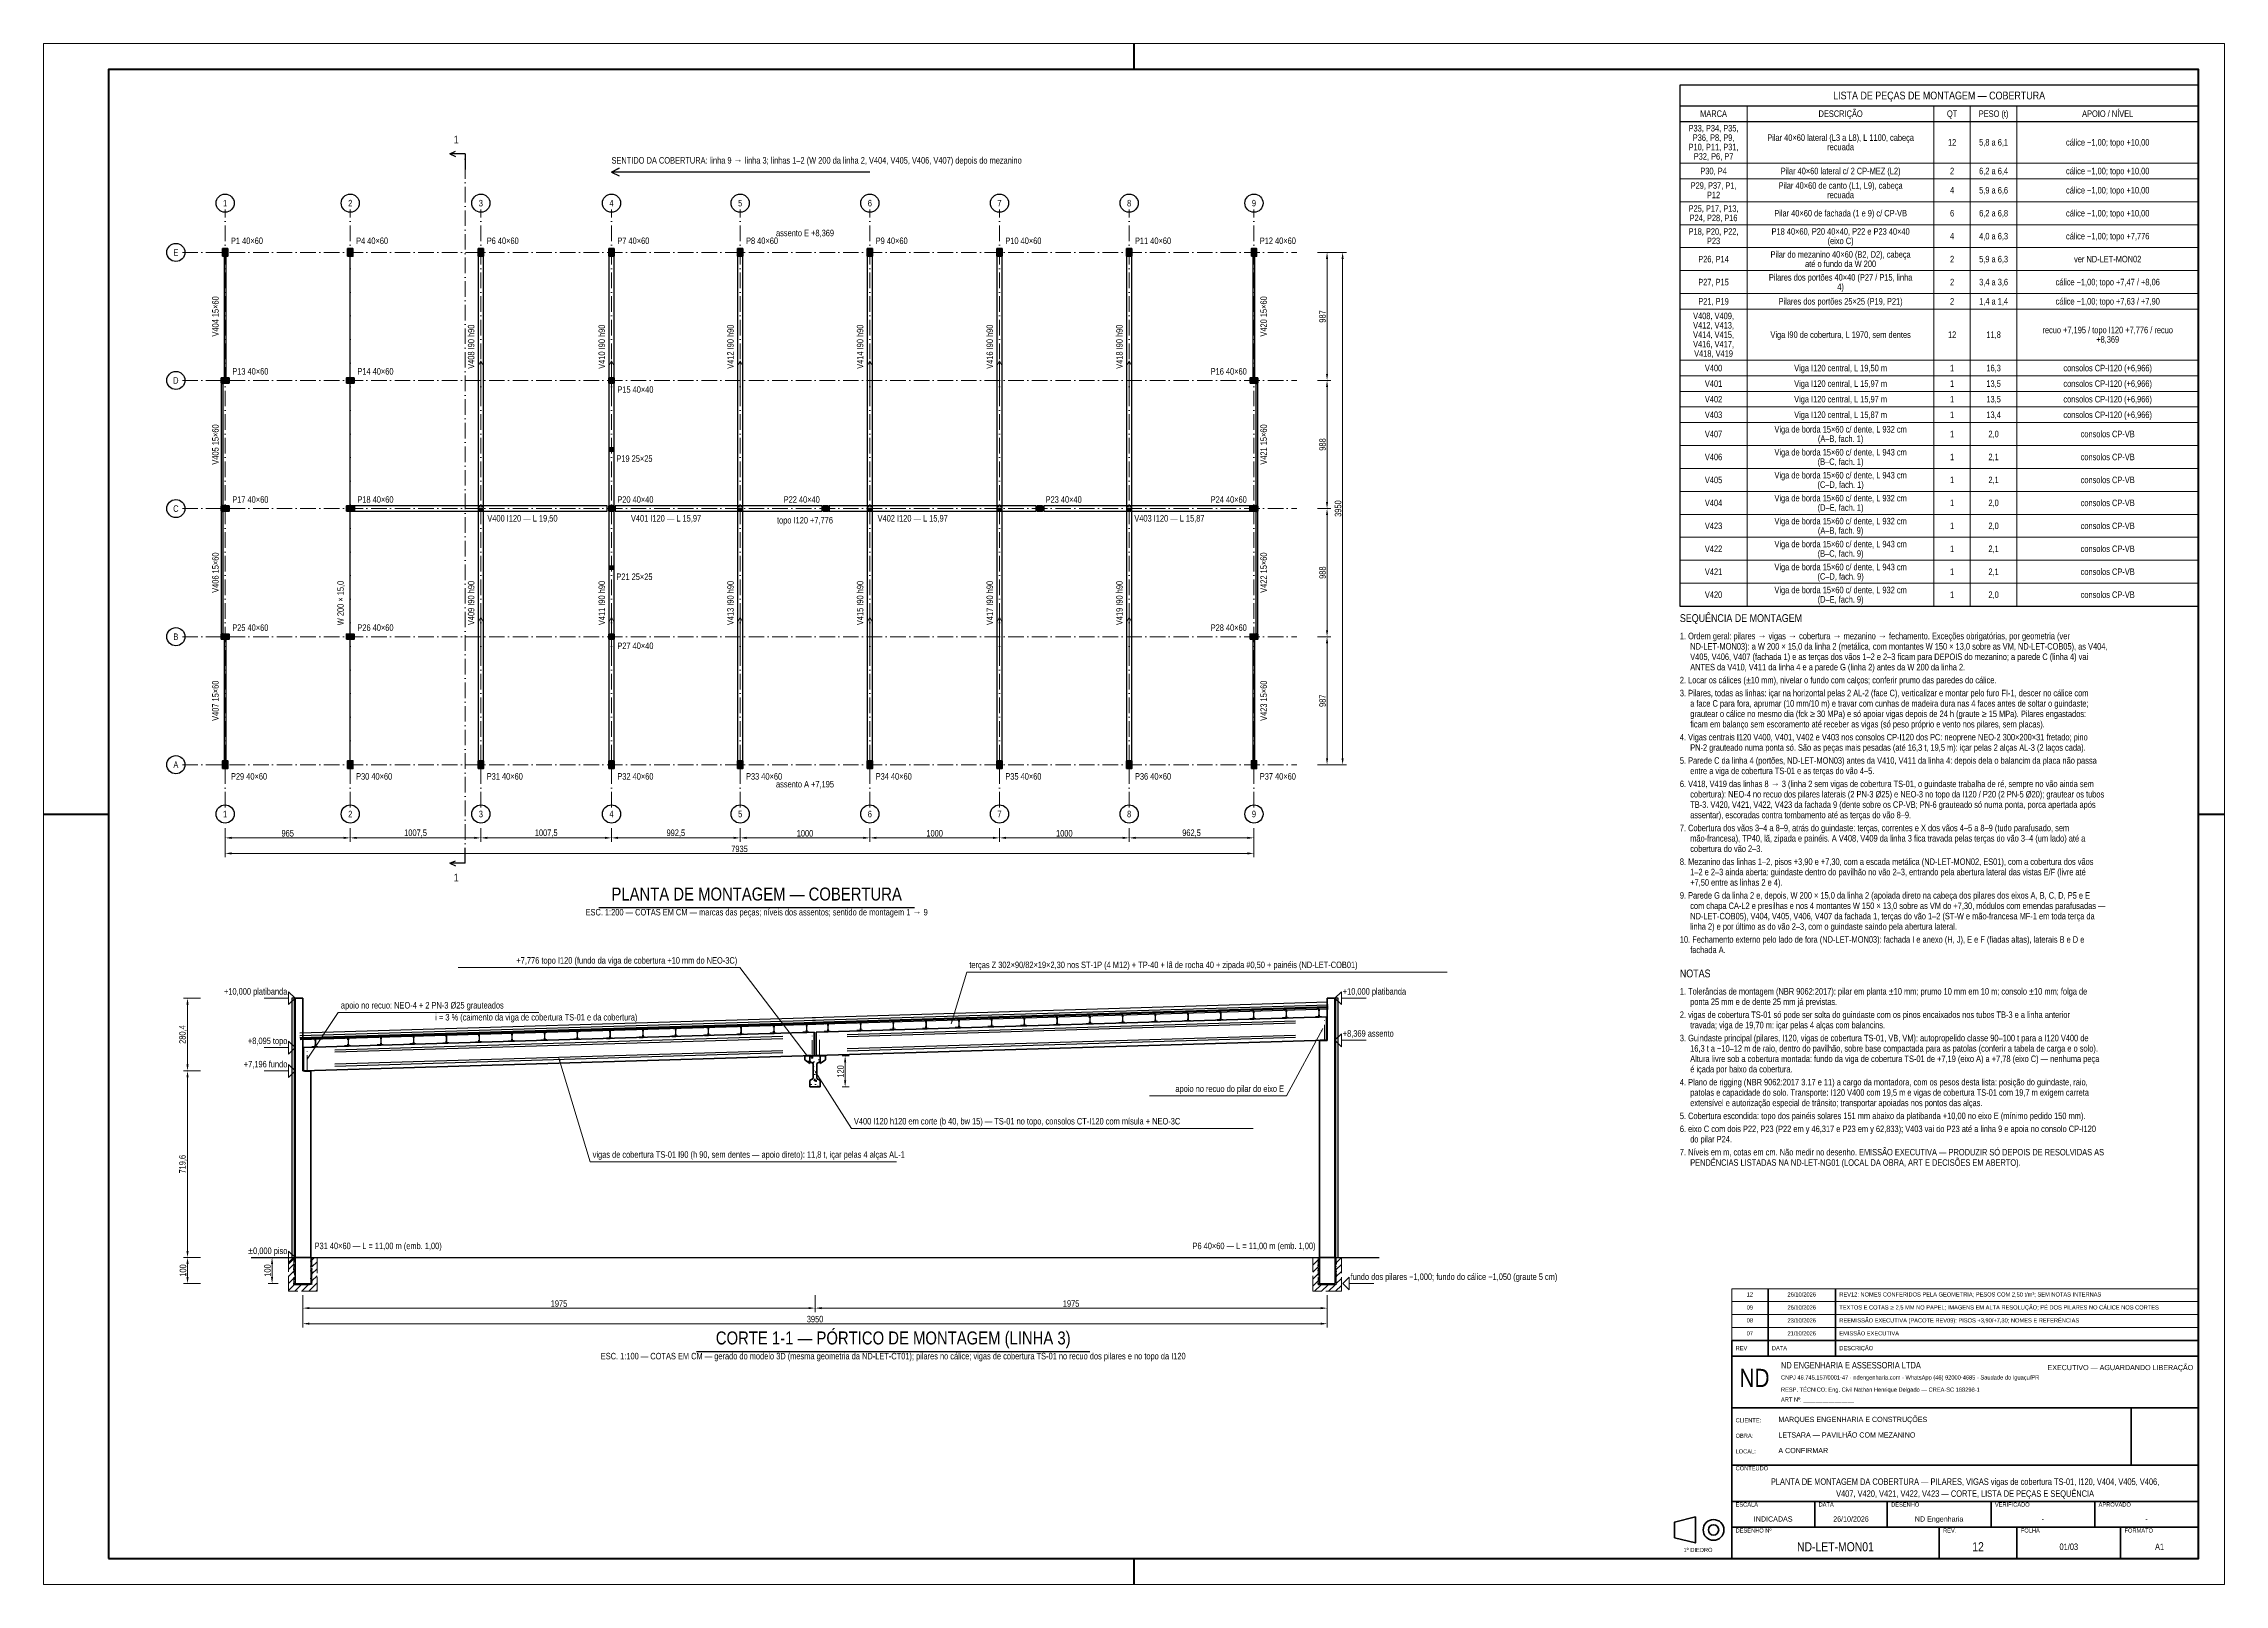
# Model space of a CAD drawing. Header units: millimetres. Extents: x 0 to 841, y 0 to 594.
import ezdxf
from ezdxf.enums import TextEntityAlignment as Align

# ---------------------------------------------------------------- set-up
doc = ezdxf.new("R2010")
doc.units = ezdxf.units.MM
doc.header["$LTSCALE"] = 0.5
doc.linetypes.add('ACAD_ISO02W100', pattern=[15, 12, -3])
doc.linetypes.add('ACAD_ISO10W100', pattern=[18, 12, -3, 0, -3])
for name, color, linetype, lineweight in [('CARIMBO', 7, 'Continuous', 35), ('CARIMBO_FINO', 8, 'Continuous', 18), ('CHAMADA', 7, 'Continuous', 13), ('CORTADO', 7, 'Continuous', 35), ('EIXO', 8, 'ACAD_ISO10W100', 13), ('HACHURA', 8, 'Continuous', 9), ('INDICACAO', 7, 'Continuous', 25), ('METALICA', 7, 'Continuous', 25), ('MOLDURA', 7, 'Continuous', 50), ('OCULTA', 8, 'ACAD_ISO02W100', 18), ('TABELA', 7, 'Continuous', 25), ('TABELA_FINA', 8, 'Continuous', 13), ('TERRENO', 34, 'Continuous', 25), ('TEXTO', 7, 'Continuous', 18), ('TITULO', 7, 'Continuous', 25), ('VISTA', 7, 'Continuous', 25)]:
    doc.layers.add(name, color=color, linetype=linetype, lineweight=lineweight)
doc.layers.add('COTA', color=32, linetype='Continuous', lineweight=13, true_color=0x954a00)
doc.styles.add('ND', font='DejaVuSansCondensed.ttf')
doc.dimstyles.new('ND', dxfattribs={"dimtxt": 2.5, "dimasz": 2.5, "dimexe": 1.5, "dimexo": 1.5, "dimgap": 0.5, "dimtad": 1, "dimdec": 0, "dimtxsty": 'ND', "dimcen": 2.5, "dimclrd": 256, "dimclre": 256, "dimclrt": 256, "dimazin": 3, "dimtfac": 1, "dimtmove": 0, "dimatfit": 3, "dimlwd": 18, "dimlwe": 18})

msp = doc.modelspace()

# ---------------------------------------------------------------- texts
at = {"layer": 'COTA', "style": 'ND'}
for s, p in [('+10,000 platibanda', (94, 226.6)), ('+8,095 topo', (94, 207.5535)), ('+7,196 fundo', (94, 198.5575)), ('±0,000 piso', (94, 126.6))]:
    msp.add_text(s, height=2.5, dxfattribs=at).set_placement(p, align=Align.BOTTOM_RIGHT)
for s, p in [('+10,000 platibanda', (501, 226.6)), ('+8,369 assento', (501, 210.3925)), ('fundo dos pilares −1,000; fundo do cálice −1,050 (graute 5 cm)', (504, 116.6))]:
    msp.add_text(s, height=2.5, dxfattribs=at).set_placement(p, align=Align.BOTTOM_LEFT)
at = {"layer": 'TEXTO', "style": 'ND'}
for s, height, p in [('MARCA', 2.5, (644, 567)), ('DESCRIÇÃO', 2.5, (693, 567)), ('QT', 2.5, (736, 567)), ('PESO (t)', 2.5, (752, 567)), ('APOIO / NÍVEL', 2.5, (796, 567)), ('P33, P34, P35,', 2.5, (644, 561.3875)), ('P10, P11, P31,', 2.5, (644, 554.1375)), ('P36, P8, P9,', 2.5, (644, 557.7625)), ('Pilar 40×60 lateral (L3 a L8), L 1100, cabeça', 2.5, (693, 557.7625)), ('recuada', 2.5, (693, 554.1375)), ('12', 2.5, (736, 555.95)), ('5,8 a 6,1', 2.5, (752, 555.95)), ('cálice −1,00; topo +10,00', 2.5, (796, 555.95)), ('P32, P6, P7', 2.5, (644, 550.5125)), ('P29, P37, P1,', 2.5, (644, 539.2875)), ('P30, P4', 2.5, (644, 544.9)), ('Pilar 40×60 de canto (L1, L9), cabeça', 2.5, (693, 539.2875)), ('Pilar 40×60 lateral c/ 2 CP-MEZ (L2)', 2.5, (693, 544.9)), ('4', 2.5, (736, 537.475)), ('2', 2.5, (736, 544.9)), ('5,9 a 6,6', 2.5, (752, 537.475)), ('6,2 a 6,4', 2.5, (752, 544.9)), ('cálice −1,00; topo +10,00', 2.5, (796, 544.9)), ('cálice −1,00; topo +10,00', 2.5, (796, 537.475)), ('1', 2.5, (70, 532.5)), ('2', 2.5, (118.25, 532.5)), ('3', 2.5, (168.625, 532.5)), ('4', 2.5, (219, 532.5)), ('5', 2.5, (268.625, 532.5)), ('6', 2.5, (318.625, 532.5)), ('7', 2.5, (368.625, 532.5)), ('8', 2.5, (418.625, 532.5)), ('9', 2.5, (466.75, 532.5)), ('P25, P17, P13,', 2.5, (644, 530.4375)), ('P12', 2.5, (644, 535.6625)), ('Pilar 40×60 de fachada (1 e 9) c/ CP-VB', 2.5, (693, 528.625)), ('recuada', 2.5, (693, 535.6625)), ('6', 2.5, (736, 528.625)), ('6,2 a 6,8', 2.5, (752, 528.625)), ('cálice −1,00; topo +10,00', 2.5, (796, 528.625)), ('assento E +8,369', 2.5, (293.625, 521)), ('P18, P20, P22,', 2.5, (644, 521.5875)), ('P24, P28, P16', 2.5, (644, 526.8125)), ('P18 40×60, P20 40×40, P22 e P23 40×40', 2.5, (693, 521.5875)), ('E', 2.5, (51, 513.5)), ('P23', 2.5, (644, 517.9625)), ('Pilar do mezanino 40×60 (B2, D2), cabeça', 2.5, (693, 512.7375)), ('(eixo C)', 2.5, (693, 517.9625)), ('4', 2.5, (736, 519.775)), ('4,0 a 6,3', 2.5, (752, 519.775)), ('cálice −1,00; topo +7,776', 2.5, (796, 519.775)), ('P26, P14', 2.5, (644, 510.925)), ('Pilares dos portões 40×40 (P27 / P15, linha', 2.5, (693, 503.8875)), ('até o fundo da W 200', 2.5, (693, 509.1125)), ('2', 2.5, (736, 510.925)), ('5,9 a 6,3', 2.5, (752, 510.925)), ('ver ND-LET-MON02', 2.5, (796, 510.925)), ('P27, P15', 2.5, (644, 502.075)), ('4)', 2.5, (693, 500.2625)), ('2', 2.5, (736, 502.075)), ('3,4 a 3,6', 2.5, (752, 502.075)), ('cálice −1,00; topo +7,47 / +8,06', 2.5, (796, 502.075)), ('V408, V409,', 2.5, (644, 489.0375)), ('P21, P19', 2.5, (644, 494.65)), ('Pilares dos portões 25×25 (P19, P21)', 2.5, (693, 494.65)), ('2', 2.5, (736, 494.65)), ('1,4 a 1,4', 2.5, (752, 494.65)), ('cálice −1,00; topo +7,63 / +7,90', 2.5, (796, 494.65)), ('V412, V413,', 2.5, (644, 485.4125)), ('V414, V415,', 2.5, (644, 481.7875)), ('V416, V417,', 2.5, (644, 478.1625)), ('Viga I90 de cobertura, L 1970, sem dentes', 2.5, (693, 481.7875)), ('12', 2.5, (736, 481.7875)), ('11,8', 2.5, (752, 481.7875)), ('recuo +7,195 / topo I120 +7,776 / recuo', 2.5, (796, 483.6)), ('+8,369', 2.5, (796, 479.975)), ('V418, V419', 2.5, (644, 474.5375)), ('D', 2.5, (51, 464.15)), ('V400', 2.5, (644, 468.925)), ('V401', 2.5, (644, 462.925)), ('Viga I120 central, L 19,50 m', 2.5, (693, 468.925)), ('Viga I120 central, L 15,97 m', 2.5, (693, 462.925)), ('1', 2.5, (736, 468.925)), ('1', 2.5, (736, 462.925)), ('16,3', 2.5, (752, 468.925)), ('13,5', 2.5, (752, 462.925)), ('consolos CP-I120 (+6,966)', 2.5, (796, 468.925)), ('consolos CP-I120 (+6,966)', 2.5, (796, 462.925)), ('V402', 2.5, (644, 456.925)), ('Viga I120 central, L 15,97 m', 2.5, (693, 456.925)), ('1', 2.5, (736, 456.925)), ('13,5', 2.5, (752, 456.925)), ('consolos CP-I120 (+6,966)', 2.5, (796, 456.925)), ('V403', 2.5, (644, 450.925)), ('Viga de borda 15×60 c/ dente, L 932 cm', 2.5, (693, 445.3125)), ('Viga I120 central, L 15,87 m', 2.5, (693, 450.925)), ('1', 2.5, (736, 450.925)), ('13,4', 2.5, (752, 450.925)), ('consolos CP-I120 (+6,966)', 2.5, (796, 450.925)), ('V407', 2.5, (644, 443.5)), ('Viga de borda 15×60 c/ dente, L 943 cm', 2.5, (693, 436.4625)), ('(A–B, fach. 1)', 2.5, (693, 441.6875)), ('1', 2.5, (736, 443.5)), ('2,0', 2.5, (752, 443.5)), ('consolos CP-VB', 2.5, (796, 443.5)), ('V406', 2.5, (644, 434.65)), ('Viga de borda 15×60 c/ dente, L 943 cm', 2.5, (693, 427.6125)), ('(B–C, fach. 1)', 2.5, (693, 432.8375)), ('1', 2.5, (736, 434.65)), ('2,1', 2.5, (752, 434.65)), ('consolos CP-VB', 2.5, (796, 434.65)), ('V405', 2.5, (644, 425.8)), ('(C–D, fach. 1)', 2.5, (693, 423.9875)), ('1', 2.5, (736, 425.8)), ('2,1', 2.5, (752, 425.8)), ('consolos CP-VB', 2.5, (796, 425.8)), ('C', 2.5, (51, 414.75)), ('V404', 2.5, (644, 416.95)), ('Viga de borda 15×60 c/ dente, L 932 cm', 2.5, (693, 418.7625)), ('(D–E, fach. 1)', 2.5, (693, 415.1375)), ('1', 2.5, (736, 416.95)), ('2,0', 2.5, (752, 416.95)), ('consolos CP-VB', 2.5, (796, 416.95)), ('topo I120 +7,776', 2.5, (293.625, 410.25)), ('V423', 2.5, (644, 408.1)), ('Viga de borda 15×60 c/ dente, L 932 cm', 2.5, (693, 409.9125)), ('(A–B, fach. 9)', 2.5, (693, 406.2875)), ('1', 2.5, (736, 408.1)), ('2,0', 2.5, (752, 408.1)), ('consolos CP-VB', 2.5, (796, 408.1)), ('V422', 2.5, (644, 399.25)), ('Viga de borda 15×60 c/ dente, L 943 cm', 2.5, (693, 401.0625)), ('(B–C, fach. 9)', 2.5, (693, 397.4375)), ('1', 2.5, (736, 399.25)), ('2,1', 2.5, (752, 399.25)), ('consolos CP-VB', 2.5, (796, 399.25)), ('V421', 2.5, (644, 390.4)), ('Viga de borda 15×60 c/ dente, L 943 cm', 2.5, (693, 392.2125)), ('(C–D, fach. 9)', 2.5, (693, 388.5875)), ('1', 2.5, (736, 390.4)), ('2,1', 2.5, (752, 390.4)), ('consolos CP-VB', 2.5, (796, 390.4)), ('V420', 2.5, (644, 381.55)), ('Viga de borda 15×60 c/ dente, L 932 cm', 2.5, (693, 383.3625)), ('(D–E, fach. 9)', 2.5, (693, 379.7375)), ('1', 2.5, (736, 381.55)), ('2,0', 2.5, (752, 381.55)), ('consolos CP-VB', 2.5, (796, 381.55)), ('B', 2.5, (51, 365.35)), ('A', 2.5, (51, 316)), ('assento A +7,195', 2.5, (293.625, 308.5)), ('1', 2.5, (70, 297)), ('2', 2.5, (118.25, 297)), ('3', 2.5, (168.625, 297)), ('4', 2.5, (219, 297)), ('5', 2.5, (268.625, 297)), ('6', 2.5, (318.625, 297)), ('7', 2.5, (368.625, 297)), ('8', 2.5, (418.625, 297)), ('9', 2.5, (466.75, 297)), ('INDICADAS', 2, (667, 25.2)), ('26/10/2026', 2, (697, 25.2)), ('ND Engenharia', 2, (731, 25.2)), ('-', 2, (771, 25.2)), ('-', 2, (811, 25.2))]:
    msp.add_text(s, height=height, dxfattribs=at).set_placement(p, align=Align.MIDDLE_CENTER)
for s, height, p in [('SENTIDO DA COBERTURA: linha 9 → linha 3; linhas 1–2 (W 200 da linha 2, V404, V405, V406, V407) depois do mezanino', 2.5, (219, 547)), ('1. Ordem geral: pilares → vigas → cobertura → mezanino → fechamento. Exceções obrigatórias, por geometria (ver', 2.5, (631, 363.625)), ('ND-LET-MON03): a W 200 × 15,0 da linha 2 (metálica, com montantes W 150 × 13,0 sobre as VM, ND-LET-COB05), as V404,', 2.5, (635, 359.625)), ('ANTES da V410, V411 da linha 4 e a parede G (linha 2) antes da W 200 da linha 2.', 2.5, (635, 351.625)), ('V405, V406, V407 (fachada 1) e as terças dos vãos 1–2 e 2–3 ficam para DEPOIS do mezanino; a parede C (linha 4) vai', 2.5, (635, 355.625)), ('3. Pilares, todas as linhas: içar na horizontal pelas 2 AL-2 (face C), verticalizar e montar pelo furo FI-1, descer no cálice com', 2.5, (631, 341.625)), ('2. Locar os cálices (±10 mm), nivelar o fundo com calços; conferir prumo das paredes do cálice.', 2.5, (631, 346.625)), ('a face C para fora, aprumar (10 mm/10 m) e travar com cunhas de madeira dura nas 4 faces antes de soltar o guindaste;', 2.5, (635, 337.625)), ('grautear o cálice no mesmo dia (fck ≥ 30 MPa) e só apoiar vigas depois de 24 h (graute ≥ 15 MPa). Pilares engastados:', 2.5, (635, 333.625)), ('4. Vigas centrais I120 V400, V401, V402 e V403 nos consolos CP-I120 dos PC: neoprene NEO-2 300×200×31 fretado; pino', 2.5, (631, 324.625)), ('ficam em balanço sem escoramento até receber as vigas (só peso próprio e vento nos pilares, sem placas).', 2.5, (635, 329.625)), ('PN-2 grauteado numa ponta só. São as peças mais pesadas (até 16,3 t, 19,5 m): içar pelas 2 alças AL-3 (2 laços cada).', 2.5, (635, 320.625)), ('5. Parede C da linha 4 (portões, ND-LET-MON03) antes da V410, V411 da linha 4: depois dela o balancim da placa não passa', 2.5, (631, 315.625)), ('entre a viga de cobertura TS-01 e as terças do vão 4–5.', 2.5, (635, 311.625)), ('6. V418, V419 das linhas 8 → 3 (linha 2 sem vigas de cobertura TS-01, o guindaste trabalha de ré, sempre no vão ainda sem', 2.5, (631, 306.625)), ('cobertura): NEO-4 no recuo dos pilares laterais (2 PN-3 Ø25) e NEO-3 no topo da I120 / P20 (2 PN-5 Ø20); grautear os tubos', 2.5, (635, 302.625)), ('TB-3. V420, V421, V422, V423 da fachada 9 (dente sobre os CP-VB; PN-6 grauteado só numa ponta, porca apertada após', 2.5, (635, 298.625)), ('assentar), escoradas contra tombamento até as terças do vão 8–9.', 2.5, (635, 294.625)), ('7. Cobertura dos vãos 3–4 a 8–9, atrás do guindaste: terças, correntes e X dos vãos 4–5 a 8–9 (tudo parafusado, sem', 2.5, (631, 289.625)), ('mão-francesa), TP40, lã, zipada e painéis. A V408, V409 da linha 3 fica travada pelas terças do vão 3–4 (um lado) até a', 2.5, (635, 285.625)), ('8. Mezanino das linhas 1–2, pisos +3,90 e +7,30, com a escada metálica (ND-LET-MON02, ES01), com a cobertura dos vãos', 2.5, (631, 276.625)), ('cobertura do vão 2–3.', 2.5, (635, 281.625)), ('+7,50 entre as linhas 2 e 4).', 2.5, (635, 268.625)), ('1–2 e 2–3 ainda aberta: guindaste dentro do pavilhão no vão 2–3, entrando pela abertura lateral das vistas E/F (livre até', 2.5, (635, 272.625)), ('9. Parede G da linha 2 e, depois, W 200 × 15,0 da linha 2 (apoiada direto na cabeça dos pilares dos eixos A, B, C, D, P5 e E', 2.5, (631, 263.625)), ('com chapa CA-L2 e presilhas e nos 4 montantes W 150 × 13,0 sobre as VM do +7,30, módulos com emendas parafusadas —', 2.5, (635, 259.625)), ('linha 2) e por último as do vão 2–3, com o guindaste saindo pela abertura lateral.', 2.5, (635, 251.625)), ('ND-LET-COB05), V404, V405, V406, V407 da fachada 1, terças do vão 1–2 (ST-W e mão-francesa MF-1 em toda terça da', 2.5, (635, 255.625)), ('10. Fechamento externo pelo lado de fora (ND-LET-MON03): fachada I e anexo (H, J), E e F (fiadas altas), laterais B e D e', 2.5, (631, 246.625)), ('fachada A.', 2.5, (635, 242.625)), ('terças Z 302×90/82×19×2,30 nos ST-1P (4 M12) + TP-40 + lã de rocha 40 + zipada #0,50 + painéis (ND-LET-COB01)', 2.5, (357, 236.846)), ('1. Tolerâncias de montagem (NBR 9062:2017): pilar em planta ±10 mm; prumo 10 mm em 10 m; consolo ±10 mm; folga de', 2.5, (631, 226.625)), ('apoio no recuo: NEO-4 + 2 PN-3 Ø25 grauteados', 2.5, (114.65, 221.2575)), ('2. vigas de cobertura TS-01 só pode ser solta do guindaste com os pinos encaixados nos tubos TB-3 e a linha anterior', 2.5, (631, 217.625)), ('ponta 25 mm e de dente 25 mm já previstas.', 2.5, (635, 222.625)), ('3. Guindaste principal (pilares, I120, vigas de cobertura TS-01, VB, VM): autopropelido classe 90–100 t para a I120 V400 de', 2.5, (631, 208.625)), ('travada; viga de 19,70 m: içar pelas 4 alças com balancins.', 2.5, (635, 213.625)), ('Altura livre sob a cobertura montada: fundo da viga de cobertura TS-01 de +7,19 (eixo A) a +7,78 (eixo C) — nenhuma peça', 2.5, (635, 200.625)), ('16,3 t a ~10–12 m de raio, dentro do pavilhão, sobre base compactada para as patolas (conferir a tabela de carga e o solo).', 2.5, (635, 204.625)), ('4. Plano de rigging (NBR 9062:2017 3.17 e 11) a cargo da montadora, com os pesos desta lista: posição do guindaste, raio,', 2.5, (631, 191.625)), ('é içada por baixo da cobertura.', 2.5, (635, 196.625)), ('extensível e autorização especial de trânsito; transportar apoiadas nos pontos das alças.', 2.5, (635, 183.625)), ('patolas e capacidade do solo. Transporte: I120 V400 com 19,5 m e vigas de cobertura TS-01 com 19,7 m exigem carreta', 2.5, (635, 187.625)), ('V400 I120 h120 em corte (b 40, bw 15) — TS-01 no topo, consolos CT-I120 com mísula + NEO-3C', 2.5, (312.5, 176.56)), ('5. Cobertura escondida: topo dos painéis solares 151 mm abaixo da platibanda +10,00 no eixo E (mínimo pedido 150 mm).', 2.5, (631, 178.625)), ('6. eixo C com dois P22, P23 (P22 em y 46,317 e P23 em y 62,833); V403 vai do P23 até a linha 9 e apoia no consolo CP-I120', 2.5, (631, 173.625)), ('7. Níveis em m, cotas em cm. Não medir no desenho. EMISSÃO EXECUTIVA — PRODUZIR SÓ DEPOIS DE RESOLVIDAS AS', 2.5, (631, 164.625)), ('do pilar P24.', 2.5, (635, 169.625)), ('vigas de cobertura TS-01 I90 (h 90, sem dentes — apoio direto): 11,8 t, içar pelas 4 alças AL-1', 2.5, (211.75, 163.7125)), ('PENDÊNCIAS LISTADAS NA ND-LET-NG01 (LOCAL DA OBRA, ART E DECISÕES EM ABERTO).', 2.5, (635, 160.625)), ('P31 40×60 — L = 11,00 m (emb. 1,00)', 2.5, (104.5, 128.5)), ('REV12: NOMES CONFERIDOS PELA GEOMETRIA; PESOS COM 2,50 t/m³; SEM NOTAS INTERNAS', 1.6, (692.5, 110.5)), ('TEXTOS E COTAS ≥ 2,5 MM NO PAPEL; IMAGENS EM ALTA RESOLUÇÃO; PÉ DOS PILARES NO CÁLICE NOS CORTES', 1.6, (692.5, 105.5)), ('REEMISSÃO EXECUTIVA (PACOTE REV09): PISOS +3,90/+7,30; NOMES E REFERÊNCIAS', 1.6, (692.5, 100.5)), ('EMISSÃO EXECUTIVA', 1.6, (692.5, 95.5)), ('REV', 1.6, (652.5, 89.8)), ('DATA', 1.6, (666.5, 89.8)), ('DESCRIÇÃO', 1.6, (692.5, 89.8)), ('CNPJ 46.745.157/0001-47 · ndengenharia.com · WhatsApp (46) 92000-4685 · Saudade do Iguaçu/PR', 1.6, (670, 78.5)), ('RESP. TÉCNICO: Eng. Civil Nathan Henrique Delgado — CREA-SC 168298-1', 1.6, (670, 73.8)), ('ART Nº: ________________', 1.6, (670, 70)), ('CLIENTE:', 1.6, (652.5, 62)), ('MARQUES ENGENHARIA E CONSTRUÇÕES', 2, (669, 62)), ('LETSARA — PAVILHÃO COM MEZANINO', 2, (669, 56)), ('OBRA:', 1.6, (652.5, 56)), ('LOCAL:', 1.6, (652.5, 50)), ('A CONFIRMAR', 2, (669, 50)), ('CONTEÚDO', 1.6, (652.5, 43.5)), ('ESCALA', 1.6, (652.5, 29.5)), ('DATA', 1.6, (684.5, 29.5)), ('DESENHO', 1.6, (712.5, 29.5)), ('VERIFICADO', 1.6, (752.5, 29.5)), ('APROVADO', 1.6, (792.5, 29.5)), ('DESENHO Nº', 1.6, (652.5, 19.5)), ('REV.', 1.6, (732.5, 19.5)), ('FOLHA', 1.6, (762.5, 19.5)), ('FORMATO', 1.6, (802.5, 19.5))]:
    msp.add_text(s, height=height, dxfattribs=at).set_placement(p, align=Align.BOTTOM_LEFT)
for s, p in [('P1 40×60', (72.25, 518)), ('P4 40×60', (120.5, 518)), ('P6 40×60', (170.875, 518)), ('P7 40×60', (221.25, 518)), ('P8 40×60', (270.875, 518)), ('P9 40×60', (320.875, 518)), ('P10 40×60', (370.875, 518)), ('P11 40×60', (420.875, 518)), ('P12 40×60', (469, 518)), ('P13 40×60', (72.75, 467.65)), ('P14 40×60', (121, 467.65)), ('P15 40×40', (221.25, 460.65)), ('P19 25×25', (220.875, 434.025)), ('P17 40×60', (72.75, 418.25)), ('P18 40×60', (121, 418.25)), ('P20 40×40', (221.25, 418.25)), ('P23 40×40', (386.415, 418.25)), ('P21 25×25', (220.875, 388.475)), ('P25 40×60', (72.75, 368.85)), ('P26 40×60', (121, 368.85)), ('P27 40×40', (221.25, 361.85)), ('P29 40×60', (72.25, 311.5)), ('P30 40×60', (120.5, 311.5)), ('P31 40×60', (170.875, 311.5)), ('P32 40×60', (221.25, 311.5)), ('P33 40×60', (270.875, 311.5)), ('P34 40×60', (320.875, 311.5)), ('P35 40×60', (370.875, 311.5)), ('P36 40×60', (420.875, 311.5)), ('P37 40×60', (469, 311.5))]:
    msp.add_text(s, height=2.5, dxfattribs=at).set_placement(p, align=Align.MIDDLE_LEFT)
for s, p in [('V404 15×60', (66.25, 488.825)), ('V420 15×60', (470.5, 488.825)), ('V408 I90 h90', (164.875, 477.1571)), ('V410 I90 h90', (215.25, 477.1571)), ('V412 I90 h90', (264.875, 477.1571)), ('V414 I90 h90', (314.875, 477.1571)), ('V416 I90 h90', (364.875, 477.1571)), ('V418 I90 h90', (414.875, 477.1571)), ('V405 15×60', (66.25, 439.45)), ('V421 15×60', (470.5, 439.45)), ('V406 15×60', (66.25, 390.05)), ('V422 15×60', (470.5, 390.05)), ('W 200 × 15,0', (114.5, 378.3429)), ('V409 I90 h90', (164.875, 378.3429)), ('V411 I90 h90', (215.25, 378.3429)), ('V413 I90 h90', (264.875, 378.3429)), ('V415 I90 h90', (314.875, 378.3429)), ('V417 I90 h90', (364.875, 378.3429)), ('V419 I90 h90', (414.875, 378.3429)), ('V407 15×60', (66.25, 340.675)), ('V423 15×60', (470.5, 340.675))]:
    msp.add_text(s, height=2.5, rotation=90, dxfattribs=at).set_placement(p, align=Align.MIDDLE_CENTER)
for s, p in [('P16 40×60', (464, 467.65)), ('P22 40×40', (299.335, 418.25)), ('P24 40×60', (464, 418.25)), ('P28 40×60', (464, 368.85))]:
    msp.add_text(s, height=2.5, dxfattribs=at).set_placement(p, align=Align.MIDDLE_RIGHT)
for s, p in [('V400 I120 — L 19,50', (171.125, 412.25)), ('V401 I120 — L 15,97', (226.5, 412.25)), ('V402 I120 — L 15,97', (321.625, 412.25)), ('V403 I120 — L 15,87', (420.625, 412.25))]:
    msp.add_text(s, height=2.5, dxfattribs=at).set_placement(p, align=Align.TOP_LEFT)
for s, height, p in [('ESC. 1:200 — COTAS EM CM — marcas das peças; níveis dos assentos; sentido de montagem 1 → 9', 2.5, (274.975, 257.144)), ('i = 3 % (caimento da viga de cobertura TS-01 e da cobertura)', 2.5, (190, 216.646)), ('12', 1.6, (658, 110.5)), ('26/10/2026', 1.6, (678, 110.5)), ('09', 1.6, (658, 105.5)), ('08', 1.6, (658, 100.5)), ('26/10/2026', 1.6, (678, 105.5)), ('23/10/2026', 1.6, (678, 100.5)), ('07', 1.6, (658, 95.5)), ('21/10/2026', 1.6, (678, 95.5)), ('ESC. 1:100 — COTAS EM CM — gerado do modelo 3D (mesma geometria da ND-LET-CT01); pilares no cálice; vigas de cobertura TS-01 no recuo dos pilares e no topo da I120', 2.5, (327.6413, 86)), ('1º DIEDRO', 1.6, (638, 12))]:
    msp.add_text(s, height=height, dxfattribs=at).set_placement(p, align=Align.BOTTOM_CENTER)
for s, p in [('+7,776 topo I120 (fundo da viga de cobertura +10 mm do NEO-3C)', (267.5, 238.56)), ('apoio no recuo do pilar do eixo E', (478.35, 189.0925)), ('P6 40×60 — L = 11,00 m (emb. 1,00)', (490.5, 128.5))]:
    msp.add_text(s, height=2.5, dxfattribs=at).set_placement(p, align=Align.BOTTOM_RIGHT)
at = {"layer": 'TITULO', "style": 'ND'}
for s, height, p in [('LISTA DE PEÇAS DE MONTAGEM — COBERTURA', 3, (731, 574)), ('1', 3, (159.125, 557)), ('1', 3, (159.125, 272.5)), ('PLANTA DE MONTAGEM DA COBERTURA — PILARES, VIGAS vigas de cobertura TS-01, I120, V404, V405, V406,', 2.5, (741, 39.6)), ('V407, V420, V421, V422, V423 — CORTE, LISTA DE PEÇAS E SEQUÊNCIA', 2.5, (741, 35)), ('ND-LET-MON01', 3.5, (691, 14.5)), ('12', 3.5, (746, 14.5)), ('01/03', 2.5, (781, 14.5)), ('A1', 2.5, (816, 14.5))]:
    msp.add_text(s, height=height, dxfattribs=at).set_placement(p, align=Align.MIDDLE_CENTER)
for s, height, p in [('SEQUÊNCIA DE MONTAGEM', 3, (631, 370.125)), ('NOTAS', 3, (631, 233.125)), ('ND ENGENHARIA E ASSESSORIA LTDA', 2.5, (670, 82.5)), ('ND', 7, (654, 74))]:
    msp.add_text(s, height=height, dxfattribs=at).set_placement(p, align=Align.BOTTOM_LEFT)
for s, p in [('PLANTA DE MONTAGEM — COBERTURA', (274.975, 262.144)), ('CORTE 1-1 — PÓRTICO DE MONTAGEM (LINHA 3)', (327.6413, 91))]:
    msp.add_text(s, height=5, dxfattribs=at).set_placement(p, align=Align.BOTTOM_CENTER)
msp.add_text('EXECUTIVO — AGUARDANDO LIBERAÇÃO', height=2, dxfattribs=at).set_placement((829, 82), align=Align.BOTTOM_RIGHT)

# ---------------------------------------------------------------- dimensions: what is measured, and where the dimension line sits
at = {"layer": 'COTA'}
for base, p1, p2, text, override in [((494.95, 464.15), (489.75, 464.15), (489.75, 513.5), '987', {"dimdec": 1, "dimlfac": 20, "dimzin": 8}), ((494.95, 414.75), (489.75, 414.75), (489.75, 464.15), '988', {"dimdec": 1, "dimlfac": 20, "dimzin": 8}), ((494.95, 365.35), (489.75, 365.35), (489.75, 414.75), '988', {"dimdec": 1, "dimlfac": 20, "dimzin": 8}), ((494.95, 316), (489.75, 316), (489.75, 365.35), '987', {"dimdec": 1, "dimlfac": 20, "dimzin": 8}), ((55.5, 197.9575), (62, 197.9575), (62, 226), '280,4', {"dimdec": 1, "dimlfac": 10, "dimzin": 8}), ((309.1, 191.76), (306.5, 191.76), (306.5, 203.76), '120', {"dimdec": 1, "dimlfac": 10, "dimzin": 8}), ((55.5, 126), (62, 126), (62, 197.9575), '719,6', {"dimdec": 1, "dimlfac": 10, "dimzin": 8}), ((55.5, 116), (62, 116), (62, 126), '100', {"dimdec": 1, "dimlfac": 10, "dimzin": 8}), ((88.1, 116), (92, 116), (92, 126), '100', {"dimdec": 1, "dimlfac": 10, "dimzin": 8})]:
    msp.add_linear_dim(base=base, p1=p1, p2=p2, angle=90, text=text, dimstyle='ND', override=override, dxfattribs=at).render()
msp.add_linear_dim(base=(500.95, 316), p1=(489.75, 316), p2=(489.75, 513.5), angle=90, dimstyle='ND', override={"dimdec": 1, "dimlfac": 20, "dimzin": 8}, dxfattribs=at).render()
for base, p1, p2, text, override in [((70, 287.8), (70, 293), (118.25, 293), '965', {"dimdec": 1, "dimlfac": 20, "dimzin": 8}), ((118.25, 287.8), (118.25, 293), (168.625, 293), '1007,5', {"dimdec": 1, "dimlfac": 20, "dimzin": 8}), ((168.625, 287.8), (168.625, 293), (219, 293), '1007,5', {"dimdec": 1, "dimlfac": 20, "dimzin": 8}), ((219, 287.8), (219, 293), (268.625, 293), '992,5', {"dimdec": 1, "dimlfac": 20, "dimzin": 8}), ((268.625, 287.8), (268.625, 293), (318.625, 293), '1000', {"dimdec": 1, "dimlfac": 20, "dimzin": 8}), ((318.625, 287.8), (318.625, 293), (368.625, 293), '1000', {"dimdec": 1, "dimlfac": 20, "dimzin": 8}), ((368.625, 287.8), (368.625, 293), (418.625, 293), '1000', {"dimdec": 1, "dimlfac": 20, "dimzin": 8}), ((418.625, 287.8), (418.625, 293), (466.75, 293), '962,5', {"dimdec": 1, "dimlfac": 20, "dimzin": 8}), ((100, 106.5), (100, 113), (297.5, 113), '1975', {"dimdec": 1, "dimlfac": 10, "dimzin": 8}), ((297.5, 106.5), (297.5, 113), (495, 113), '1975', {"dimdec": 1, "dimlfac": 10, "dimzin": 8})]:
    msp.add_linear_dim(base=base, p1=p1, p2=p2, text=text, dimstyle='ND', override=override, dxfattribs=at).render()
for base, p1, p2, override in [((70, 281.8), (70, 293), (466.75, 293), {"dimdec": 1, "dimlfac": 20, "dimzin": 8}), ((100, 100.5), (100, 113), (495, 113), {"dimdec": 1, "dimlfac": 10, "dimzin": 8})]:
    msp.add_linear_dim(base=base, p1=p1, p2=p2, dimstyle='ND', override=override, dxfattribs=at).render()

# ---------------------------------------------------------------- hatches: boundary and pattern name
at = {"layer": 'CORTADO'}
h = msp.add_hatch(color=256, dxfattribs=at)
h.dxf.hatch_style = 1
h.paths.add_polyline_path([(69, 512), (71, 512), (71, 515), (69, 515)])
h = msp.add_hatch(color=256, dxfattribs=at)
h.dxf.hatch_style = 1
h.paths.add_polyline_path([(117.25, 512), (119.25, 512), (119.25, 515), (117.25, 515)])
h = msp.add_hatch(color=256, dxfattribs=at)
h.dxf.hatch_style = 1
h.paths.add_polyline_path([(167.625, 512), (169.625, 512), (169.625, 515), (167.625, 515)])
h = msp.add_hatch(color=256, dxfattribs=at)
h.dxf.hatch_style = 1
h.paths.add_polyline_path([(218, 512), (220, 512), (220, 515), (218, 515)])
h = msp.add_hatch(color=256, dxfattribs=at)
h.dxf.hatch_style = 1
h.paths.add_polyline_path([(267.625, 512), (269.625, 512), (269.625, 515), (267.625, 515)])
h = msp.add_hatch(color=256, dxfattribs=at)
h.dxf.hatch_style = 1
h.paths.add_polyline_path([(317.625, 512), (319.625, 512), (319.625, 515), (317.625, 515)])
h = msp.add_hatch(color=256, dxfattribs=at)
h.dxf.hatch_style = 1
h.paths.add_polyline_path([(367.625, 512), (369.625, 512), (369.625, 515), (367.625, 515)])
h = msp.add_hatch(color=256, dxfattribs=at)
h.dxf.hatch_style = 1
h.paths.add_polyline_path([(417.625, 512), (419.625, 512), (419.625, 515), (417.625, 515)])
h = msp.add_hatch(color=256, dxfattribs=at)
h.dxf.hatch_style = 1
h.paths.add_polyline_path([(465.75, 512), (467.75, 512), (467.75, 515), (465.75, 515)])
h = msp.add_hatch(color=256, dxfattribs=at)
h.dxf.hatch_style = 1
h.paths.add_polyline_path([(68.5, 463.15), (71.5, 463.15), (71.5, 465.15), (68.5, 465.15)])
h = msp.add_hatch(color=256, dxfattribs=at)
h.dxf.hatch_style = 1
h.paths.add_polyline_path([(116.75, 463.15), (119.75, 463.15), (119.75, 465.15), (116.75, 465.15)])
h = msp.add_hatch(color=256, dxfattribs=at)
h.dxf.hatch_style = 1
h.paths.add_polyline_path([(218, 463.15), (220, 463.15), (220, 465.15), (218, 465.15)])
h = msp.add_hatch(color=256, dxfattribs=at)
h.dxf.hatch_style = 1
h.paths.add_polyline_path([(465.25, 463.15), (468.25, 463.15), (468.25, 465.15), (465.25, 465.15)])
h = msp.add_hatch(color=256, dxfattribs=at)
h.dxf.hatch_style = 1
h.paths.add_polyline_path([(218.375, 436.9), (219.625, 436.9), (219.625, 438.15), (218.375, 438.15)])
h = msp.add_hatch(color=256, dxfattribs=at)
h.dxf.hatch_style = 1
h.paths.add_polyline_path([(68.5, 413.75), (71.5, 413.75), (71.5, 415.75), (68.5, 415.75)])
h = msp.add_hatch(color=256, dxfattribs=at)
h.dxf.hatch_style = 1
h.paths.add_polyline_path([(116.75, 413.75), (119.75, 413.75), (119.75, 415.75), (116.75, 415.75)])
h = msp.add_hatch(color=256, dxfattribs=at)
h.dxf.hatch_style = 1
h.paths.add_polyline_path([(218, 413.75), (220, 413.75), (220, 415.75), (218, 415.75)])
h = msp.add_hatch(color=256, dxfattribs=at)
h.dxf.hatch_style = 1
h.paths.add_polyline_path([(300.585, 413.75), (302.585, 413.75), (302.585, 415.75), (300.585, 415.75)])
h = msp.add_hatch(color=256, dxfattribs=at)
h.dxf.hatch_style = 1
h.paths.add_polyline_path([(383.165, 413.75), (385.165, 413.75), (385.165, 415.75), (383.165, 415.75)])
h = msp.add_hatch(color=256, dxfattribs=at)
h.dxf.hatch_style = 1
h.paths.add_polyline_path([(465.25, 413.75), (468.25, 413.75), (468.25, 415.75), (465.25, 415.75)])
h = msp.add_hatch(color=256, dxfattribs=at)
h.dxf.hatch_style = 1
h.paths.add_polyline_path([(218.375, 391.35), (219.625, 391.35), (219.625, 392.6), (218.375, 392.6)])
h = msp.add_hatch(color=256, dxfattribs=at)
h.dxf.hatch_style = 1
h.paths.add_polyline_path([(68.5, 364.35), (71.5, 364.35), (71.5, 366.35), (68.5, 366.35)])
h = msp.add_hatch(color=256, dxfattribs=at)
h.dxf.hatch_style = 1
h.paths.add_polyline_path([(116.75, 364.35), (119.75, 364.35), (119.75, 366.35), (116.75, 366.35)])
h = msp.add_hatch(color=256, dxfattribs=at)
h.dxf.hatch_style = 1
h.paths.add_polyline_path([(218, 364.35), (220, 364.35), (220, 366.35), (218, 366.35)])
h = msp.add_hatch(color=256, dxfattribs=at)
h.dxf.hatch_style = 1
h.paths.add_polyline_path([(465.25, 364.35), (468.25, 364.35), (468.25, 366.35), (465.25, 366.35)])
h = msp.add_hatch(color=256, dxfattribs=at)
h.dxf.hatch_style = 1
h.paths.add_polyline_path([(69, 314.5), (71, 314.5), (71, 317.5), (69, 317.5)])
h = msp.add_hatch(color=256, dxfattribs=at)
h.dxf.hatch_style = 1
h.paths.add_polyline_path([(117.25, 314.5), (119.25, 314.5), (119.25, 317.5), (117.25, 317.5)])
h = msp.add_hatch(color=256, dxfattribs=at)
h.dxf.hatch_style = 1
h.paths.add_polyline_path([(167.625, 314.5), (169.625, 314.5), (169.625, 317.5), (167.625, 317.5)])
h = msp.add_hatch(color=256, dxfattribs=at)
h.dxf.hatch_style = 1
h.paths.add_polyline_path([(218, 314.5), (220, 314.5), (220, 317.5), (218, 317.5)])
h = msp.add_hatch(color=256, dxfattribs=at)
h.dxf.hatch_style = 1
h.paths.add_polyline_path([(267.625, 314.5), (269.625, 314.5), (269.625, 317.5), (267.625, 317.5)])
h = msp.add_hatch(color=256, dxfattribs=at)
h.dxf.hatch_style = 1
h.paths.add_polyline_path([(317.625, 314.5), (319.625, 314.5), (319.625, 317.5), (317.625, 317.5)])
h = msp.add_hatch(color=256, dxfattribs=at)
h.dxf.hatch_style = 1
h.paths.add_polyline_path([(367.625, 314.5), (369.625, 314.5), (369.625, 317.5), (367.625, 317.5)])
h = msp.add_hatch(color=256, dxfattribs=at)
h.dxf.hatch_style = 1
h.paths.add_polyline_path([(417.625, 314.5), (419.625, 314.5), (419.625, 317.5), (417.625, 317.5)])
h = msp.add_hatch(color=256, dxfattribs=at)
h.dxf.hatch_style = 1
h.paths.add_polyline_path([(465.75, 314.5), (467.75, 314.5), (467.75, 317.5), (465.75, 317.5)])
at = {"layer": 'HACHURA'}
h = msp.add_hatch(dxfattribs=at)
h.set_pattern_fill('AR-CONC', color=256, scale=0.03)
h.paths.add_polyline_path([(295.5, 203.76), (293.5, 203.76), (293.5, 202.26), (295.5, 200.76)])
h = msp.add_hatch(dxfattribs=at)
h.set_pattern_fill('AR-CONC', color=256, scale=0.03)
h.paths.add_polyline_path([(295.5, 191.76), (299.5, 191.76), (299.5, 194.26), (298.25, 195.06), (298.25, 200.76), (299.5, 201.56), (299.5, 203.76), (295.5, 203.76), (295.5, 201.56), (296.75, 200.76), (296.75, 195.06), (295.5, 194.26)])
h = msp.add_hatch(dxfattribs=at)
h.set_pattern_fill('AR-CONC', color=256, scale=0.03)
h.paths.add_polyline_path([(299.5, 203.76), (301.5, 203.76), (301.5, 202.26), (299.5, 200.76)])
h = msp.add_hatch(dxfattribs=at)
h.set_pattern_fill('ANSI31', color=256, scale=0.6)
h.paths.add_polyline_path([(94.5, 126), (96.5, 126), (96.5, 115.5), (103.5, 115.5), (103.5, 126), (105.5, 126), (105.5, 113), (94.5, 113)])
h = msp.add_hatch(dxfattribs=at)
h.set_pattern_fill('AR-SAND', color=256, scale=0.02)
h.paths.add_polyline_path([(96.5, 126), (97, 126), (97, 116), (96.5, 116)])
h = msp.add_hatch(dxfattribs=at)
h.set_pattern_fill('AR-SAND', color=256, scale=0.02)
h.paths.add_polyline_path([(103, 126), (103.5, 126), (103.5, 116), (103, 116)])
h = msp.add_hatch(dxfattribs=at)
h.set_pattern_fill('ANSI31', color=256, scale=0.6)
h.paths.add_polyline_path([(489.5, 126), (491.5, 126), (491.5, 115.5), (498.5, 115.5), (498.5, 126), (500.5, 126), (500.5, 113), (489.5, 113)])
h = msp.add_hatch(dxfattribs=at)
h.set_pattern_fill('AR-SAND', color=256, scale=0.02)
h.paths.add_polyline_path([(491.5, 126), (492, 126), (492, 116), (491.5, 116)])
h = msp.add_hatch(dxfattribs=at)
h.set_pattern_fill('AR-SAND', color=256, scale=0.02)
h.paths.add_polyline_path([(498, 126), (498.5, 126), (498.5, 116), (498, 116)])
h = msp.add_hatch(dxfattribs=at)
h.set_pattern_fill('AR-SAND', color=256, scale=0.02)
h.paths.add_polyline_path([(96.5, 116), (103.5, 116), (103.5, 115.5), (96.5, 115.5)])
h = msp.add_hatch(dxfattribs=at)
h.set_pattern_fill('AR-SAND', color=256, scale=0.02)
h.paths.add_polyline_path([(491.5, 116), (498.5, 116), (498.5, 115.5), (491.5, 115.5)])

# ---------------------------------------------------------------- linework, layer by layer
at = {"layer": 'CARIMBO'}
for p, q in [((665, 88), (665, 114)), ((691, 88), (691, 114)), ((805, 46), (805, 68)), ((683, 22), (683, 32)), ((711, 22), (711, 32)), ((751, 22), (751, 32)), ((791, 22), (791, 32)), ((731, 10), (731, 22)), ((761, 10), (761, 22)), ((801, 10), (801, 22))]:
    msp.add_line(p, q, dxfattribs=at)
for points in [[(651, 88), (831, 88), (831, 94), (651, 94)], [(651, 68), (831, 68), (831, 88), (651, 88)], [(651, 46), (831, 46), (831, 68), (651, 68)], [(651, 32), (831, 32), (831, 46), (651, 46)], [(629, 18), (637, 16), (637, 26), (629, 24)], [(651, 22), (831, 22), (831, 32), (651, 32)], [(651, 10), (831, 10), (831, 22), (651, 22)]]:
    msp.add_lwpolyline(points, close=True, dxfattribs=at)
for radius in [4, 2]:
    msp.add_circle((644, 21), radius, dxfattribs=at)
at = {"layer": 'CARIMBO_FINO'}
for points in [[(0, 0), (841, 0), (841, 594), (0, 594)], [(651, 109), (831, 109), (831, 114), (651, 114)], [(651, 104), (831, 104), (831, 109), (651, 109)], [(651, 99), (831, 99), (831, 104), (651, 104)], [(651, 94), (831, 94), (831, 99), (651, 99)]]:
    msp.add_lwpolyline(points, close=True, dxfattribs=at)
at = {"layer": 'CHAMADA'}
for points in [[(294.5, 203.76), (268.5, 237.76), (159.9126, 237.76)], [(350, 216.046), (356, 236.046), (541.3088, 236.046)], [(101.65, 202.4575), (113.65, 220.4575), (190.9866, 220.4575)], [(493.35, 214.2925), (479.35, 188.2925), (426.5211, 188.2925)], [(198.75, 202.9125), (210.75, 162.9125), (328.9439, 162.9125)], [(297.5, 197.76), (311.5, 175.76), (466.4956, 175.76)]]:
    msp.add_lwpolyline(points, dxfattribs=at)
for points in [[(350, 216.046), (350.6322, 217.1091), (350.0575, 217.2815)], [(493.35, 214.2925), (492.5169, 213.3782), (493.0452, 213.0937)], [(101.65, 202.4575), (102.5653, 203.2896), (102.066, 203.6224)], [(198.75, 202.9125), (198.8075, 201.6769), (199.3822, 201.8493)], [(294.5, 203.76), (294.0094, 204.8955), (293.5328, 204.531)], [(297.5, 197.76), (297.8912, 196.5865), (298.3973, 196.9087)]]:
    msp.add_solid(points, dxfattribs=at)
at = {"layer": 'CORTADO'}
for p, q in [((100, 226), (97, 226)), ((97, 226), (97, 126)), ((100, 197.95), (100, 226)), ((494.7464, 218.7964), (297.875, 212.8903)), ((494.7464, 209.7924), (494.7464, 218.7964)), ((495, 209.69), (495, 226)), ((495, 226), (498, 226)), ((498, 226), (498, 126)), ((297.1214, 212.8677), (100.25, 206.9615)), ((297.1214, 203.8636), (297.1214, 212.8677)), ((297.875, 212.8903), (297.875, 203.8863)), ((100.25, 206.9615), (100.25, 197.9575)), ((100.25, 197.9575), (297.1214, 203.8636)), ((295.5, 203.76), (293.5, 203.76)), ((293.5, 203.76), (293.5, 202.26)), ((293.5, 202.26), (295.5, 200.76)), ((299.5, 203.76), (295.5, 203.76)), ((295.5, 203.76), (295.5, 201.56)), ((295.5, 200.76), (295.5, 203.76)), ((297.875, 203.8863), (494.7464, 209.7924)), ((299.5, 201.56), (299.5, 203.76)), ((299.5, 203.76), (301.5, 203.76)), ((299.5, 200.76), (299.5, 203.76)), ((301.5, 202.26), (299.5, 200.76)), ((301.5, 203.76), (301.5, 202.26)), ((492, 126), (492, 209.69)), ((492, 209.69), (495, 209.69)), ((103, 197.95), (100, 197.95)), ((103, 126), (103, 197.95)), ((295.5, 201.56), (296.75, 200.76)), ((296.75, 195.06), (295.5, 194.26)), ((295.5, 194.26), (295.5, 191.76)), ((296.75, 200.76), (296.75, 195.06)), ((298.25, 200.76), (299.5, 201.56)), ((298.25, 195.06), (298.25, 200.76)), ((299.5, 194.26), (298.25, 195.06)), ((299.5, 191.76), (299.5, 194.26)), ((295.5, 191.76), (299.5, 191.76)), ((97, 126), (103, 126)), ((498, 126), (492, 126))]:
    msp.add_line(p, q, dxfattribs=at)
for points in [[(69, 512), (71, 512), (71, 515), (69, 515)], [(117.25, 512), (119.25, 512), (119.25, 515), (117.25, 515)], [(167.625, 512), (169.625, 512), (169.625, 515), (167.625, 515)], [(218, 512), (220, 512), (220, 515), (218, 515)], [(267.625, 512), (269.625, 512), (269.625, 515), (267.625, 515)], [(317.625, 512), (319.625, 512), (319.625, 515), (317.625, 515)], [(367.625, 512), (369.625, 512), (369.625, 515), (367.625, 515)], [(417.625, 512), (419.625, 512), (419.625, 515), (417.625, 515)], [(465.75, 512), (467.75, 512), (467.75, 515), (465.75, 515)], [(68.5, 463.15), (71.5, 463.15), (71.5, 465.15), (68.5, 465.15)], [(116.75, 463.15), (119.75, 463.15), (119.75, 465.15), (116.75, 465.15)], [(218, 463.15), (220, 463.15), (220, 465.15), (218, 465.15)], [(465.25, 463.15), (468.25, 463.15), (468.25, 465.15), (465.25, 465.15)], [(218.375, 436.9), (219.625, 436.9), (219.625, 438.15), (218.375, 438.15)], [(68.5, 413.75), (71.5, 413.75), (71.5, 415.75), (68.5, 415.75)], [(116.75, 413.75), (119.75, 413.75), (119.75, 415.75), (116.75, 415.75)], [(218, 413.75), (220, 413.75), (220, 415.75), (218, 415.75)], [(300.585, 413.75), (302.585, 413.75), (302.585, 415.75), (300.585, 415.75)], [(383.165, 413.75), (385.165, 413.75), (385.165, 415.75), (383.165, 415.75)], [(465.25, 413.75), (468.25, 413.75), (468.25, 415.75), (465.25, 415.75)], [(218.375, 391.35), (219.625, 391.35), (219.625, 392.6), (218.375, 392.6)], [(68.5, 364.35), (71.5, 364.35), (71.5, 366.35), (68.5, 366.35)], [(116.75, 364.35), (119.75, 364.35), (119.75, 366.35), (116.75, 366.35)], [(218, 364.35), (220, 364.35), (220, 366.35), (218, 366.35)], [(465.25, 364.35), (468.25, 364.35), (468.25, 366.35), (465.25, 366.35)], [(69, 314.5), (71, 314.5), (71, 317.5), (69, 317.5)], [(117.25, 314.5), (119.25, 314.5), (119.25, 317.5), (117.25, 317.5)], [(167.625, 314.5), (169.625, 314.5), (169.625, 317.5), (167.625, 317.5)], [(218, 314.5), (220, 314.5), (220, 317.5), (218, 317.5)], [(267.625, 314.5), (269.625, 314.5), (269.625, 317.5), (267.625, 317.5)], [(317.625, 314.5), (319.625, 314.5), (319.625, 317.5), (317.625, 317.5)], [(367.625, 314.5), (369.625, 314.5), (369.625, 317.5), (367.625, 317.5)], [(417.625, 314.5), (419.625, 314.5), (419.625, 317.5), (417.625, 317.5)], [(465.75, 314.5), (467.75, 314.5), (467.75, 317.5), (465.75, 317.5)]]:
    msp.add_lwpolyline(points, close=True, dxfattribs=at)
at = {"layer": 'COTA'}
for p, q in [((94.5, 226), (85, 226)), ((500.5, 226), (510, 226)), ((94.5, 206.9535), (85, 206.9535)), ((500.5, 209.7925), (510, 209.7925)), ((94.5, 197.9575), (85, 197.9575)), ((94.5, 126), (85, 126)), ((503.5, 116), (513, 116))]:
    msp.add_line(p, q, dxfattribs=at)
for points in [[(168.625, 456.6571), (168.625, 471.6571), (167.875, 470.1571), (168.625, 471.6571), (169.375, 470.1571)], [(219, 456.6571), (219, 471.6571), (218.25, 470.1571), (219, 471.6571), (219.75, 470.1571)], [(268.625, 456.6571), (268.625, 471.6571), (267.875, 470.1571), (268.625, 471.6571), (269.375, 470.1571)], [(318.625, 456.6571), (318.625, 471.6571), (317.875, 470.1571), (318.625, 471.6571), (319.375, 470.1571)], [(368.625, 456.6571), (368.625, 471.6571), (367.875, 470.1571), (368.625, 471.6571), (369.375, 470.1571)], [(418.625, 456.6571), (418.625, 471.6571), (417.875, 470.1571), (418.625, 471.6571), (419.375, 470.1571)], [(168.625, 357.8429), (168.625, 372.8429), (167.875, 371.3429), (168.625, 372.8429), (169.375, 371.3429)], [(219, 357.8429), (219, 372.8429), (218.25, 371.3429), (219, 372.8429), (219.75, 371.3429)], [(268.625, 357.8429), (268.625, 372.8429), (267.875, 371.3429), (268.625, 372.8429), (269.375, 371.3429)], [(318.625, 357.8429), (318.625, 372.8429), (317.875, 371.3429), (318.625, 372.8429), (319.375, 371.3429)], [(368.625, 357.8429), (368.625, 372.8429), (367.875, 371.3429), (368.625, 372.8429), (369.375, 371.3429)], [(418.625, 357.8429), (418.625, 372.8429), (417.875, 371.3429), (418.625, 372.8429), (419.375, 371.3429)], [(97, 226), (94.5, 228.5), (94.5, 223.5), (97, 226)], [(498, 226), (500.5, 228.5), (500.5, 223.5), (498, 226)], [(498, 209.7925), (500.5, 212.2925), (500.5, 207.2925), (498, 209.7925)], [(97, 206.9535), (94.5, 209.4535), (94.5, 204.4535), (97, 206.9535)], [(97, 197.9575), (94.5, 200.4575), (94.5, 195.4575), (97, 197.9575)], [(97, 126), (94.5, 128.5), (94.5, 123.5), (97, 126)], [(501, 116), (503.5, 118.5), (503.5, 113.5), (501, 116)]]:
    msp.add_lwpolyline(points, dxfattribs=at)
at = {"layer": 'EIXO'}
for p, q in [((162.625, 278), (162.625, 551.5)), ((70, 299.5), (70, 530)), ((118.25, 299.5), (118.25, 530)), ((168.625, 299.5), (168.625, 530)), ((219, 299.5), (219, 530)), ((268.625, 299.5), (268.625, 530)), ((318.625, 299.5), (318.625, 530)), ((368.625, 299.5), (368.625, 530)), ((418.625, 299.5), (418.625, 530)), ((466.75, 299.5), (466.75, 530)), ((53.5, 513.5), (483.25, 513.5)), ((53.5, 464.15), (483.25, 464.15)), ((53.5, 414.75), (483.25, 414.75)), ((53.5, 365.35), (483.25, 365.35)), ((53.5, 316), (483.25, 316)), ((493.9718, 209.7692), (493.9718, 218.7732)), ((296.3468, 203.8404), (296.3468, 212.8445)), ((299.2744, 203.9282), (299.2744, 212.9323)), ((101.6494, 197.9995), (101.6494, 207.0035))]:
    msp.add_line(p, q, dxfattribs=at)
at = {"layer": 'INDICACAO'}
for p, q in [((156.625, 551.5), (158.825, 552.5)), ((162.625, 551.5), (156.625, 551.5)), ((156.625, 551.5), (158.825, 550.5)), ((162.625, 551.5), (162.625, 545.5)), ((156.625, 278), (158.825, 279)), ((162.625, 278), (156.625, 278)), ((156.625, 278), (158.825, 277)), ((162.625, 278), (162.625, 284))]:
    msp.add_line(p, q, dxfattribs=at)
msp.add_lwpolyline([(318.625, 544.5), (219, 544.5), (222, 546), (219, 544.5), (222, 543)], dxfattribs=at)
at = {"layer": 'METALICA'}
for p, q in [((118.25, 316.125), (118.25, 513.375)), ((296.434, 218.5696), (495.3046, 224.5358)), ((296.467, 217.4701), (495.3376, 223.4363)), ((296.488, 216.7705), (495.3586, 222.7366)), ((296.5, 216.3706), (495.3705, 222.3367)), ((296.5126, 215.9508), (495.3831, 221.9169)), ((390.9141, 218.8015), (390.0141, 218.8015)), ((390.0141, 218.8015), (390.1485, 218.6671)), ((390.9371, 218.7785), (390.0141, 218.7785)), ((390.0141, 218.7785), (390.1485, 218.6671)), ((390.9141, 215.7815), (390.9141, 218.8015)), ((390.9371, 215.8045), (390.9371, 218.7785)), ((403.5415, 219.1803), (402.6415, 219.1803)), ((402.6415, 219.1803), (402.7758, 219.0459)), ((403.5645, 219.1573), (402.6415, 219.1573)), ((402.6415, 219.1573), (402.7758, 219.0459)), ((403.1415, 218.7303), (403.7915, 218.7303)), ((403.5415, 218.9603), (403.4465, 218.9603)), ((403.4465, 218.9603), (403.4465, 216.0603)), ((403.5415, 216.1603), (403.5415, 219.1803)), ((403.5415, 216.0603), (403.5415, 218.9603)), ((403.5645, 216.1833), (403.5645, 219.1573)), ((416.1688, 219.5591), (415.2688, 219.5591)), ((415.2688, 219.5591), (415.4031, 219.4248)), ((416.1918, 219.5361), (415.2688, 219.5361)), ((415.2688, 219.5361), (415.4031, 219.4248)), ((415.7688, 219.1091), (416.4188, 219.1091)), ((416.1688, 219.3391), (416.0738, 219.3391)), ((416.0738, 219.3391), (416.0738, 216.4391)), ((416.1688, 216.5391), (416.1688, 219.5591)), ((416.1688, 216.4391), (416.1688, 219.3391)), ((416.1918, 216.5621), (416.1918, 219.5361)), ((428.7961, 219.9379), (427.8961, 219.9379)), ((427.8961, 219.9379), (428.0304, 219.8036)), ((428.8191, 219.9149), (427.8961, 219.9149)), ((427.8961, 219.9149), (428.0304, 219.8036)), ((428.3961, 219.4879), (429.0461, 219.4879)), ((428.7961, 219.7179), (428.7011, 219.7179)), ((428.7011, 219.7179), (428.7011, 216.8179)), ((428.7961, 216.9179), (428.7961, 219.9379)), ((428.7961, 216.8179), (428.7961, 219.7179)), ((428.8191, 216.9409), (428.8191, 219.9149)), ((441.4234, 220.3168), (440.5234, 220.3168)), ((440.5234, 220.3168), (440.6578, 220.1824)), ((441.4464, 220.2938), (440.5234, 220.2938)), ((440.5234, 220.2938), (440.6578, 220.1824)), ((441.0234, 219.8668), (441.6734, 219.8668)), ((441.4234, 220.0968), (441.3284, 220.0968)), ((441.3284, 220.0968), (441.3284, 217.1968)), ((441.4234, 217.2968), (441.4234, 220.3168)), ((441.4234, 217.1968), (441.4234, 220.0968)), ((441.4464, 217.3198), (441.4464, 220.2938)), ((454.0507, 220.6956), (453.1507, 220.6956)), ((453.1507, 220.6956), (453.2851, 220.5612)), ((454.0737, 220.6726), (453.1507, 220.6726)), ((453.1507, 220.6726), (453.2851, 220.5612)), ((453.6507, 220.2456), (454.3007, 220.2456)), ((454.0507, 220.4756), (453.9557, 220.4756)), ((453.9557, 220.4756), (453.9557, 217.5756)), ((454.0507, 217.6756), (454.0507, 220.6956)), ((454.0507, 217.5756), (454.0507, 220.4756)), ((454.0737, 217.6986), (454.0737, 220.6726)), ((466.6781, 221.0744), (465.7781, 221.0744)), ((465.7781, 221.0744), (465.9124, 220.94)), ((466.7011, 221.0514), (465.7781, 221.0514)), ((465.7781, 221.0514), (465.9124, 220.94)), ((466.2781, 220.6244), (466.9281, 220.6244)), ((466.2781, 218.6744), (466.9281, 218.6744)), ((466.6781, 220.8544), (466.5831, 220.8544)), ((466.5831, 220.8544), (466.5831, 217.9544)), ((466.6781, 218.0544), (466.6781, 221.0744)), ((466.6781, 217.9544), (466.6781, 220.8544)), ((466.7011, 218.0774), (466.7011, 221.0514)), ((479.3054, 221.4532), (478.4054, 221.4532)), ((478.4054, 221.4532), (478.5397, 221.3189)), ((479.3284, 221.4302), (478.4054, 221.4302)), ((478.4054, 221.4302), (478.5397, 221.3189)), ((478.9054, 221.0032), (479.5554, 221.0032)), ((478.9054, 219.0532), (479.5554, 219.0532)), ((479.3054, 221.2332), (479.2104, 221.2332)), ((479.2104, 221.2332), (479.2104, 218.3332)), ((479.3054, 218.4332), (479.3054, 221.4532)), ((479.3054, 218.3332), (479.3054, 221.2332)), ((479.3284, 218.4562), (479.3284, 221.4302)), ((491.8377, 218.807), (490.4327, 218.807)), ((490.4327, 218.807), (490.4327, 218.712)), ((490.4327, 218.712), (491.8377, 218.712)), ((491.9327, 221.832), (491.0327, 221.832)), ((491.0327, 221.832), (491.167, 221.6977)), ((491.9557, 221.809), (491.0327, 221.809)), ((491.0327, 221.809), (491.167, 221.6977)), ((491.5327, 221.382), (492.1827, 221.382)), ((491.5327, 219.432), (492.1827, 219.432)), ((491.9327, 221.612), (491.8377, 221.612)), ((491.8377, 221.612), (491.8377, 218.712)), ((491.8377, 218.712), (491.8377, 218.807)), ((491.8377, 218.712), (491.9327, 218.712)), ((491.9327, 218.812), (491.9327, 221.832)), ((491.9327, 218.712), (491.9327, 221.612)), ((492.7527, 218.812), (491.9327, 218.812)), ((491.9557, 218.835), (491.9557, 221.809)), ((492.7527, 218.835), (491.9557, 218.835)), ((492.6042, 218.9605), (492.7527, 218.812)), ((492.6042, 218.9605), (492.7527, 218.835)), ((98.809, 212.6409), (297.6796, 218.607)), ((98.842, 211.5414), (297.7126, 217.5075)), ((98.863, 210.8417), (297.7336, 216.8078)), ((98.875, 210.4419), (297.7455, 216.408)), ((98.8876, 210.0221), (297.7581, 215.9882)), ((117.5252, 210.5998), (116.6252, 210.5998)), ((116.6252, 210.5998), (116.7596, 210.4655)), ((117.5482, 210.5768), (116.6252, 210.5768)), ((116.6252, 210.5768), (116.7596, 210.4655)), ((117.5252, 210.3798), (117.4302, 210.3798)), ((117.4302, 210.3798), (117.4302, 207.4798)), ((117.5252, 207.5798), (117.5252, 210.5998)), ((117.5252, 207.4798), (117.5252, 210.3798)), ((117.5482, 207.6028), (117.5482, 210.5768)), ((130.1525, 210.9786), (129.2525, 210.9786)), ((129.2525, 210.9786), (129.3869, 210.8443)), ((130.1755, 210.9556), (129.2525, 210.9556)), ((129.2525, 210.9556), (129.3869, 210.8443)), ((129.7525, 210.5286), (130.4025, 210.5286)), ((130.1525, 210.7586), (130.0575, 210.7586)), ((130.0575, 210.7586), (130.0575, 207.8586)), ((130.1525, 207.9586), (130.1525, 210.9786)), ((130.1525, 207.8586), (130.1525, 210.7586)), ((130.1755, 207.9816), (130.1755, 210.9556)), ((142.7799, 211.3574), (141.8799, 211.3574)), ((141.8799, 211.3574), (142.0142, 211.2231)), ((142.8029, 211.3344), (141.8799, 211.3344)), ((141.8799, 211.3344), (142.0142, 211.2231)), ((142.3799, 210.9074), (143.0299, 210.9074)), ((142.7799, 211.1374), (142.6849, 211.1374)), ((142.6849, 211.1374), (142.6849, 208.2374)), ((142.7799, 208.3374), (142.7799, 211.3574)), ((142.7799, 208.2374), (142.7799, 211.1374)), ((142.8029, 208.3604), (142.8029, 211.3344)), ((155.4072, 211.7363), (154.5072, 211.7363)), ((154.5072, 211.7363), (154.6415, 211.6019)), ((155.4302, 211.7133), (154.5072, 211.7133)), ((154.5072, 211.7133), (154.6415, 211.6019)), ((155.0072, 211.2863), (155.6572, 211.2863)), ((155.4072, 211.5163), (155.3122, 211.5163)), ((155.3122, 211.5163), (155.3122, 208.6163)), ((155.4072, 208.7163), (155.4072, 211.7363)), ((155.4072, 208.6163), (155.4072, 211.5163)), ((155.4302, 208.7393), (155.4302, 211.7133)), ((168.0345, 212.1151), (167.1345, 212.1151)), ((167.1345, 212.1151), (167.2689, 211.9807)), ((168.0575, 212.0921), (167.1345, 212.0921)), ((167.1345, 212.0921), (167.2689, 211.9807)), ((167.6345, 211.6651), (168.2845, 211.6651)), ((168.0345, 211.8951), (167.9395, 211.8951)), ((167.9395, 211.8951), (167.9395, 208.9951)), ((168.0345, 209.0951), (168.0345, 212.1151)), ((168.0345, 208.9951), (168.0345, 211.8951)), ((168.0575, 209.1181), (168.0575, 212.0921)), ((180.6618, 212.4939), (179.7618, 212.4939)), ((179.7618, 212.4939), (179.8962, 212.3596)), ((180.6848, 212.4709), (179.7618, 212.4709)), ((179.7618, 212.4709), (179.8962, 212.3596)), ((180.2618, 212.0439), (180.9118, 212.0439)), ((180.6618, 212.2739), (180.5668, 212.2739)), ((180.5668, 212.2739), (180.5668, 209.3739)), ((180.6618, 209.4739), (180.6618, 212.4939)), ((180.6618, 209.3739), (180.6618, 212.2739)), ((180.6848, 209.4969), (180.6848, 212.4709)), ((193.2891, 212.8727), (192.3891, 212.8727)), ((192.3891, 212.8727), (192.5235, 212.7384)), ((193.3121, 212.8497), (192.3891, 212.8497)), ((192.3891, 212.8497), (192.5235, 212.7384)), ((192.8891, 212.4227), (193.5391, 212.4227)), ((192.8891, 210.4727), (193.5391, 210.4727)), ((193.2891, 212.6527), (193.1941, 212.6527)), ((193.1941, 212.6527), (193.1941, 209.7527)), ((193.2891, 209.8527), (193.2891, 212.8727)), ((193.2891, 209.7527), (193.2891, 212.6527)), ((193.3121, 209.8757), (193.3121, 212.8497)), ((205.9165, 213.2515), (205.0165, 213.2515)), ((205.0165, 213.2515), (205.1508, 213.1172)), ((205.9395, 213.2285), (205.0165, 213.2285)), ((205.0165, 213.2285), (205.1508, 213.1172)), ((205.5165, 212.8015), (206.1665, 212.8015)), ((205.5165, 210.8515), (206.1665, 210.8515)), ((205.9165, 213.0315), (205.8215, 213.0315)), ((205.8215, 213.0315), (205.8215, 210.1315)), ((205.9165, 210.2315), (205.9165, 213.2515)), ((205.9165, 210.1315), (205.9165, 213.0315)), ((205.9395, 210.2545), (205.9395, 213.2285)), ((206.7365, 210.2545), (205.9395, 210.2545)), ((206.588, 210.38), (206.7365, 210.2315)), ((206.588, 210.38), (206.7365, 210.2545)), ((218.4488, 210.6054), (217.0438, 210.6054)), ((217.0438, 210.6054), (217.0438, 210.5104)), ((217.0438, 210.5104), (218.4488, 210.5104)), ((218.5438, 213.6304), (217.6438, 213.6304)), ((217.6438, 213.6304), (217.7781, 213.496)), ((218.5668, 213.6074), (217.6438, 213.6074)), ((217.6438, 213.6074), (217.7781, 213.496)), ((218.1438, 213.1804), (218.7938, 213.1804)), ((218.1438, 211.2304), (218.7938, 211.2304)), ((218.5438, 213.4104), (218.4488, 213.4104)), ((218.4488, 213.4104), (218.4488, 210.5104)), ((218.4488, 210.5104), (218.4488, 210.6054)), ((218.4488, 210.5104), (218.5438, 210.5104)), ((218.5438, 210.6104), (218.5438, 213.6304)), ((218.5438, 210.5104), (218.5438, 213.4104)), ((219.3638, 210.6104), (218.5438, 210.6104)), ((218.5668, 210.6334), (218.5668, 213.6074)), ((219.3638, 210.6334), (218.5668, 210.6334)), ((219.2153, 210.7589), (219.3638, 210.6104)), ((219.2153, 210.7589), (219.3638, 210.6334)), ((231.0761, 210.9842), (229.6711, 210.9842)), ((229.6711, 210.9842), (229.6711, 210.8892)), ((229.6711, 210.8892), (231.0761, 210.8892)), ((231.1711, 214.0092), (230.2711, 214.0092)), ((230.2711, 214.0092), (230.4054, 213.8748)), ((231.1941, 213.9862), (230.2711, 213.9862)), ((230.2711, 213.9862), (230.4054, 213.8748)), ((230.7711, 213.5592), (231.4211, 213.5592)), ((230.7711, 211.6092), (231.4211, 211.6092)), ((231.1711, 213.7892), (231.0761, 213.7892)), ((231.0761, 213.7892), (231.0761, 210.8892)), ((231.0761, 210.8892), (231.0761, 210.9842)), ((231.0761, 210.8892), (231.1711, 210.8892)), ((231.1711, 210.9892), (231.1711, 214.0092)), ((231.1711, 210.8892), (231.1711, 213.7892)), ((231.9911, 210.9892), (231.1711, 210.9892)), ((231.1941, 211.0122), (231.1941, 213.9862)), ((231.9911, 211.0122), (231.1941, 211.0122)), ((231.8426, 211.1377), (231.9911, 210.9892)), ((231.8426, 211.1377), (231.9911, 211.0122)), ((243.7034, 211.363), (242.2984, 211.363)), ((242.2984, 211.363), (242.2984, 211.268)), ((242.2984, 211.268), (243.7034, 211.268)), ((243.7984, 214.388), (242.8984, 214.388)), ((242.8984, 214.388), (243.0328, 214.2537)), ((243.8214, 214.365), (242.8984, 214.365)), ((242.8984, 214.365), (243.0328, 214.2537)), ((243.3984, 213.938), (244.0484, 213.938)), ((243.3984, 211.988), (244.0484, 211.988)), ((243.7984, 214.168), (243.7034, 214.168)), ((243.7034, 214.168), (243.7034, 211.268)), ((243.7034, 211.268), (243.7034, 211.363)), ((243.7034, 211.268), (243.7984, 211.268)), ((243.7984, 211.368), (243.7984, 214.388)), ((243.7984, 211.268), (243.7984, 214.168)), ((244.6184, 211.368), (243.7984, 211.368)), ((243.8214, 211.391), (243.8214, 214.365)), ((244.6184, 211.391), (243.8214, 211.391)), ((244.4699, 211.5165), (244.6184, 211.368)), ((244.4699, 211.5165), (244.6184, 211.391)), ((256.3307, 211.7418), (254.9257, 211.7418)), ((254.9257, 211.7418), (254.9257, 211.6468)), ((254.9257, 211.6468), (256.3307, 211.6468)), ((256.4257, 214.7668), (255.5257, 214.7668)), ((255.5257, 214.7668), (255.6601, 214.6325)), ((256.4487, 214.7438), (255.5257, 214.7438)), ((255.5257, 214.7438), (255.6601, 214.6325)), ((256.0257, 214.3168), (256.6757, 214.3168)), ((256.0257, 212.3668), (256.6757, 212.3668)), ((256.4257, 214.5468), (256.3307, 214.5468)), ((256.3307, 214.5468), (256.3307, 211.6468)), ((256.3307, 211.6468), (256.3307, 211.7418)), ((256.3307, 211.6468), (256.4257, 211.6468)), ((256.4257, 211.7468), (256.4257, 214.7668)), ((256.4257, 211.6468), (256.4257, 214.5468)), ((257.2457, 211.7468), (256.4257, 211.7468)), ((256.4487, 211.7698), (256.4487, 214.7438)), ((257.2457, 211.7698), (256.4487, 211.7698)), ((257.0972, 211.8953), (257.2457, 211.7468)), ((257.0972, 211.8953), (257.2457, 211.7698)), ((268.9581, 212.1206), (267.5531, 212.1206)), ((267.5531, 212.1206), (267.5531, 212.0256)), ((267.5531, 212.0256), (268.9581, 212.0256)), ((269.0531, 215.1456), (268.1531, 215.1456)), ((268.1531, 215.1456), (268.2874, 215.0113)), ((269.0761, 215.1226), (268.1531, 215.1226)), ((268.1531, 215.1226), (268.2874, 215.0113)), ((268.6531, 214.6956), (269.3031, 214.6956)), ((268.6531, 212.7456), (269.3031, 212.7456)), ((269.0531, 214.9256), (268.9581, 214.9256)), ((268.9581, 214.9256), (268.9581, 212.0256)), ((268.9581, 212.0256), (268.9581, 212.1206)), ((268.9581, 212.0256), (269.0531, 212.0256)), ((269.0531, 212.1256), (269.0531, 215.1456)), ((269.0531, 212.0256), (269.0531, 214.9256)), ((269.8731, 212.1256), (269.0531, 212.1256)), ((269.0761, 212.1486), (269.0761, 215.1226)), ((269.8731, 212.1486), (269.0761, 212.1486)), ((269.7246, 212.2741), (269.8731, 212.1256)), ((269.7246, 212.2741), (269.8731, 212.1486)), ((281.5854, 212.4995), (280.1804, 212.4995)), ((280.1804, 212.4995), (280.1804, 212.4045)), ((280.1804, 212.4045), (281.5854, 212.4045)), ((281.6804, 215.5245), (280.7804, 215.5245)), ((280.7804, 215.5245), (280.9147, 215.3901)), ((281.7034, 215.5015), (280.7804, 215.5015)), ((280.7804, 215.5015), (280.9147, 215.3901)), ((281.2804, 215.0745), (281.9304, 215.0745)), ((281.2804, 213.1245), (281.9304, 213.1245)), ((281.6804, 215.3045), (281.5854, 215.3045)), ((281.5854, 215.3045), (281.5854, 212.4045)), ((281.5854, 212.4045), (281.5854, 212.4995)), ((281.5854, 212.4045), (281.6804, 212.4045)), ((281.6804, 212.5045), (281.6804, 215.5245)), ((281.6804, 212.4045), (281.6804, 215.3045)), ((282.5004, 212.5045), (281.6804, 212.5045)), ((281.7034, 212.5275), (281.7034, 215.5015)), ((282.5004, 212.5275), (281.7034, 212.5275)), ((282.3519, 212.653), (282.5004, 212.5045)), ((282.3519, 212.653), (282.5004, 212.5275)), ((294.2127, 212.8783), (292.8077, 212.8783)), ((292.8077, 212.8783), (292.8077, 212.7833)), ((292.8077, 212.7833), (294.2127, 212.7833)), ((294.3077, 215.9033), (293.4077, 215.9033)), ((293.4077, 215.9033), (293.542, 215.7689)), ((294.3307, 215.8803), (293.4077, 215.8803)), ((293.4077, 215.8803), (293.542, 215.7689)), ((293.9077, 215.4533), (294.5577, 215.4533)), ((293.9077, 213.5033), (294.5577, 213.5033)), ((294.3077, 215.6833), (294.2127, 215.6833)), ((294.2127, 215.6833), (294.2127, 212.7833)), ((294.2127, 212.7833), (294.2127, 212.8783)), ((294.2127, 212.7833), (294.3077, 212.7833)), ((294.3077, 212.8833), (294.3077, 215.9033)), ((294.3077, 212.7833), (294.3077, 215.6833)), ((295.1277, 212.8833), (294.3077, 212.8833)), ((294.3307, 212.9063), (294.3307, 215.8803)), ((295.1277, 212.9063), (294.3307, 212.9063)), ((294.9792, 213.0318), (295.1277, 212.8833)), ((294.9792, 213.0318), (295.1277, 212.9063)), ((302.4279, 213.1247), (301.0229, 213.1247)), ((301.0229, 213.1247), (301.0229, 213.0297)), ((301.0229, 213.0297), (302.4279, 213.0297)), ((302.5229, 216.1497), (301.6229, 216.1497)), ((301.6229, 216.1497), (301.7573, 216.0154)), ((302.5459, 216.1267), (301.6229, 216.1267)), ((301.6229, 216.1267), (301.7573, 216.0154)), ((302.1229, 215.6997), (302.7729, 215.6997)), ((302.1229, 213.7497), (302.7729, 213.7497)), ((302.5229, 215.9297), (302.4279, 215.9297)), ((302.4279, 215.9297), (302.4279, 213.0297)), ((302.4279, 213.0297), (302.4279, 213.1247)), ((302.4279, 213.0297), (302.5229, 213.0297)), ((302.5229, 213.1297), (302.5229, 216.1497)), ((302.5229, 213.0297), (302.5229, 215.9297)), ((303.3429, 213.1297), (302.5229, 213.1297)), ((302.5459, 213.1527), (302.5459, 216.1267)), ((303.3429, 213.1527), (302.5459, 213.1527)), ((303.1944, 213.2782), (303.3429, 213.1297)), ((303.1944, 213.2782), (303.3429, 213.1527)), ((315.0552, 213.5036), (313.6502, 213.5036)), ((313.6502, 213.5036), (313.6502, 213.4086)), ((313.6502, 213.4086), (315.0552, 213.4086)), ((315.1502, 216.5286), (314.2502, 216.5286)), ((314.2502, 216.5286), (314.3846, 216.3942)), ((315.1732, 216.5056), (314.2502, 216.5056)), ((314.2502, 216.5056), (314.3846, 216.3942)), ((314.7502, 216.0786), (315.4002, 216.0786)), ((314.7502, 214.1286), (315.4002, 214.1286)), ((315.1502, 216.3086), (315.0552, 216.3086)), ((315.0552, 216.3086), (315.0552, 213.4086)), ((315.0552, 213.4086), (315.0552, 213.5036)), ((315.0552, 213.4086), (315.1502, 213.4086)), ((315.1502, 213.5086), (315.1502, 216.5286)), ((315.1502, 213.4086), (315.1502, 216.3086)), ((315.9702, 213.5086), (315.1502, 213.5086)), ((315.1732, 213.5316), (315.1732, 216.5056)), ((315.9702, 213.5316), (315.1732, 213.5316)), ((315.8217, 213.657), (315.9702, 213.5086)), ((315.8217, 213.657), (315.9702, 213.5316)), ((327.6825, 213.8824), (326.2775, 213.8824)), ((326.2775, 213.8824), (326.2775, 213.7874)), ((326.2775, 213.7874), (327.6825, 213.7874)), ((327.7775, 216.9074), (326.8775, 216.9074)), ((326.8775, 216.9074), (327.0119, 216.773)), ((327.8005, 216.8844), (326.8775, 216.8844)), ((326.8775, 216.8844), (327.0119, 216.773)), ((327.3775, 216.4574), (328.0275, 216.4574)), ((327.3775, 214.5074), (328.0275, 214.5074)), ((327.7775, 216.6874), (327.6825, 216.6874)), ((327.6825, 216.6874), (327.6825, 213.7874)), ((327.6825, 213.7874), (327.6825, 213.8824)), ((327.6825, 213.7874), (327.7775, 213.7874)), ((327.7775, 213.8874), (327.7775, 216.9074)), ((327.7775, 213.7874), (327.7775, 216.6874)), ((328.5975, 213.8874), (327.7775, 213.8874)), ((327.8005, 213.9104), (327.8005, 216.8844)), ((328.5975, 213.9104), (327.8005, 213.9104)), ((328.4491, 214.0359), (328.5975, 213.8874)), ((328.4491, 214.0359), (328.5975, 213.9104)), ((340.3099, 214.2612), (338.9049, 214.2612)), ((338.9049, 214.2612), (338.9049, 214.1662)), ((338.9049, 214.1662), (340.3099, 214.1662)), ((340.4049, 217.2862), (339.5049, 217.2862)), ((339.5049, 217.2862), (339.6392, 217.1518)), ((340.4279, 217.2632), (339.5049, 217.2632)), ((339.5049, 217.2632), (339.6392, 217.1518)), ((340.0049, 216.8362), (340.6549, 216.8362)), ((340.0049, 214.8862), (340.6549, 214.8862)), ((340.4049, 217.0662), (340.3099, 217.0662)), ((340.3099, 217.0662), (340.3099, 214.1662)), ((340.3099, 214.1662), (340.3099, 214.2612)), ((340.3099, 214.1662), (340.4049, 214.1662)), ((340.4049, 214.2662), (340.4049, 217.2862)), ((340.4049, 214.1662), (340.4049, 217.0662)), ((341.2249, 214.2662), (340.4049, 214.2662)), ((340.4279, 214.2892), (340.4279, 217.2632)), ((341.2249, 214.2892), (340.4279, 214.2892)), ((341.0764, 214.4147), (341.2249, 214.2662)), ((341.0764, 214.4147), (341.2249, 214.2892)), ((352.9372, 214.64), (351.5322, 214.64)), ((351.5322, 214.64), (351.5322, 214.545)), ((351.5322, 214.545), (352.9372, 214.545)), ((353.0322, 217.665), (352.1322, 217.665)), ((352.1322, 217.665), (352.2665, 217.5307)), ((353.0552, 217.642), (352.1322, 217.642)), ((352.1322, 217.642), (352.2665, 217.5307)), ((352.6322, 217.215), (353.2822, 217.215)), ((352.6322, 215.265), (353.2822, 215.265)), ((353.0322, 217.445), (352.9372, 217.445)), ((352.9372, 217.445), (352.9372, 214.545)), ((352.9372, 214.545), (352.9372, 214.64)), ((352.9372, 214.545), (353.0322, 214.545)), ((353.0322, 214.645), (353.0322, 217.665)), ((353.0322, 214.545), (353.0322, 217.445)), ((353.8522, 214.645), (353.0322, 214.645)), ((353.0552, 214.668), (353.0552, 217.642)), ((353.8522, 214.668), (353.0552, 214.668)), ((353.7037, 214.7935), (353.8522, 214.645)), ((353.7037, 214.7935), (353.8522, 214.668)), ((365.5645, 215.0188), (364.1595, 215.0188)), ((364.1595, 215.0188), (364.1595, 214.9238)), ((364.1595, 214.9238), (365.5645, 214.9238)), ((365.6595, 218.0438), (364.7595, 218.0438)), ((364.7595, 218.0438), (364.8939, 217.9095)), ((365.6825, 218.0208), (364.7595, 218.0208)), ((364.7595, 218.0208), (364.8939, 217.9095)), ((365.2595, 217.5938), (365.9095, 217.5938)), ((365.2595, 215.6438), (365.9095, 215.6438)), ((365.6595, 217.8238), (365.5645, 217.8238)), ((365.5645, 217.8238), (365.5645, 214.9238)), ((365.5645, 214.9238), (365.5645, 215.0188)), ((365.5645, 214.9238), (365.6595, 214.9238)), ((365.6595, 215.0238), (365.6595, 218.0438)), ((365.6595, 214.9238), (365.6595, 217.8238)), ((366.4795, 215.0238), (365.6595, 215.0238)), ((365.6825, 215.0468), (365.6825, 218.0208)), ((366.4795, 215.0468), (365.6825, 215.0468)), ((366.331, 215.1723), (366.4795, 215.0238)), ((366.331, 215.1723), (366.4795, 215.0468)), ((378.1918, 215.3977), (376.7868, 215.3977)), ((376.7868, 215.3977), (376.7868, 215.3027)), ((376.7868, 215.3027), (378.1918, 215.3027)), ((378.2868, 218.4227), (377.3868, 218.4227)), ((377.3868, 218.4227), (377.5212, 218.2883)), ((378.3098, 218.3997), (377.3868, 218.3997)), ((377.3868, 218.3997), (377.5212, 218.2883)), ((377.8868, 217.9727), (378.5368, 217.9727)), ((377.8868, 216.0227), (378.5368, 216.0227)), ((378.2868, 218.2027), (378.1918, 218.2027)), ((378.1918, 218.2027), (378.1918, 215.3027)), ((378.1918, 215.3027), (378.1918, 215.3977)), ((378.1918, 215.3027), (378.2868, 215.3027)), ((378.2868, 215.4027), (378.2868, 218.4227)), ((378.2868, 215.3027), (378.2868, 218.2027)), ((379.1068, 215.4027), (378.2868, 215.4027)), ((378.3098, 215.4257), (378.3098, 218.3997)), ((379.1068, 215.4257), (378.3098, 215.4257)), ((378.9583, 215.5511), (379.1068, 215.4027)), ((378.9583, 215.5511), (379.1068, 215.4257)), ((390.8191, 215.7765), (389.4141, 215.7765)), ((389.4141, 215.7765), (389.4141, 215.6815)), ((389.4141, 215.6815), (390.8191, 215.6815)), ((390.5141, 218.3515), (391.1641, 218.3515)), ((390.5141, 216.4015), (391.1641, 216.4015)), ((390.9141, 218.5815), (390.8191, 218.5815)), ((390.8191, 218.5815), (390.8191, 215.6815)), ((390.8191, 215.6815), (390.8191, 215.7765)), ((390.8191, 215.6815), (390.9141, 215.6815)), ((390.9141, 215.6815), (390.9141, 218.5815)), ((391.7341, 215.7815), (390.9141, 215.7815)), ((391.7341, 215.8045), (390.9371, 215.8045)), ((391.5856, 215.93), (391.7341, 215.7815)), ((391.5856, 215.93), (391.7341, 215.8045)), ((403.4465, 216.1553), (402.0415, 216.1553)), ((402.0415, 216.1553), (402.0415, 216.0603)), ((402.0415, 216.0603), (403.4465, 216.0603)), ((403.1415, 216.7803), (403.7915, 216.7803)), ((403.4465, 216.0603), (403.4465, 216.1553)), ((403.4465, 216.0603), (403.5415, 216.0603)), ((404.3615, 216.1603), (403.5415, 216.1603)), ((404.3615, 216.1833), (403.5645, 216.1833)), ((404.213, 216.3088), (404.3615, 216.1603)), ((404.213, 216.3088), (404.3615, 216.1833)), ((416.0738, 216.5341), (414.6688, 216.5341)), ((414.6688, 216.5341), (414.6688, 216.4391)), ((414.6688, 216.4391), (416.0738, 216.4391)), ((415.7688, 217.1591), (416.4188, 217.1591)), ((416.0738, 216.4391), (416.0738, 216.5341)), ((416.0738, 216.4391), (416.1688, 216.4391)), ((416.9888, 216.5391), (416.1688, 216.5391)), ((416.9888, 216.5621), (416.1918, 216.5621)), ((416.8403, 216.6876), (416.9888, 216.5391)), ((416.8403, 216.6876), (416.9888, 216.5621)), ((428.7011, 216.9129), (427.2961, 216.9129)), ((427.2961, 216.9129), (427.2961, 216.8179)), ((427.2961, 216.8179), (428.7011, 216.8179)), ((428.3961, 217.5379), (429.0461, 217.5379)), ((428.7011, 216.8179), (428.7011, 216.9129)), ((428.7011, 216.8179), (428.7961, 216.8179)), ((429.6161, 216.9179), (428.7961, 216.9179)), ((429.6161, 216.9409), (428.8191, 216.9409)), ((429.4676, 217.0664), (429.6161, 216.9179)), ((429.4676, 217.0664), (429.6161, 216.9409)), ((441.3284, 217.2918), (439.9234, 217.2918)), ((439.9234, 217.2918), (439.9234, 217.1968)), ((439.9234, 217.1968), (441.3284, 217.1968)), ((441.0234, 217.9168), (441.6734, 217.9168)), ((441.3284, 217.1968), (441.3284, 217.2918)), ((441.3284, 217.1968), (441.4234, 217.1968)), ((442.2434, 217.2968), (441.4234, 217.2968)), ((442.2434, 217.3198), (441.4464, 217.3198)), ((442.0949, 217.4452), (442.2434, 217.2968)), ((442.0949, 217.4452), (442.2434, 217.3198)), ((453.9557, 217.6706), (452.5507, 217.6706)), ((452.5507, 217.6706), (452.5507, 217.5756)), ((452.5507, 217.5756), (453.9557, 217.5756)), ((453.6507, 218.2956), (454.3007, 218.2956)), ((453.9557, 217.5756), (453.9557, 217.6706)), ((453.9557, 217.5756), (454.0507, 217.5756)), ((454.8707, 217.6756), (454.0507, 217.6756)), ((454.8707, 217.6986), (454.0737, 217.6986)), ((454.7222, 217.8241), (454.8707, 217.6756)), ((454.7222, 217.8241), (454.8707, 217.6986)), ((466.5831, 218.0494), (465.1781, 218.0494)), ((465.1781, 218.0494), (465.1781, 217.9544)), ((465.1781, 217.9544), (466.5831, 217.9544)), ((466.5831, 217.9544), (466.5831, 218.0494)), ((466.5831, 217.9544), (466.6781, 217.9544)), ((467.4981, 218.0544), (466.6781, 218.0544)), ((467.4981, 218.0774), (466.7011, 218.0774)), ((467.3496, 218.2029), (467.4981, 218.0544)), ((467.3496, 218.2029), (467.4981, 218.0774)), ((479.2104, 218.4282), (477.8054, 218.4282)), ((477.8054, 218.4282), (477.8054, 218.3332)), ((477.8054, 218.3332), (479.2104, 218.3332)), ((479.2104, 218.3332), (479.2104, 218.4282)), ((479.2104, 218.3332), (479.3054, 218.3332)), ((480.1254, 218.4332), (479.3054, 218.4332)), ((480.1254, 218.4562), (479.3284, 218.4562)), ((479.9769, 218.5817), (480.1254, 218.4332)), ((479.9769, 218.5817), (480.1254, 218.4562)), ((104.8029, 207.196), (103.3979, 207.196)), ((103.3979, 207.196), (103.3979, 207.101)), ((103.3979, 207.101), (104.8029, 207.101)), ((104.8979, 210.221), (103.9979, 210.221)), ((103.9979, 210.221), (104.1323, 210.0866)), ((104.9209, 210.198), (103.9979, 210.198)), ((103.9979, 210.198), (104.1323, 210.0866)), ((104.4979, 209.771), (105.1479, 209.771)), ((104.4979, 207.821), (105.1479, 207.821)), ((104.8979, 210.001), (104.8029, 210.001)), ((104.8029, 210.001), (104.8029, 207.101)), ((104.8029, 207.101), (104.8029, 207.196)), ((104.8029, 207.101), (104.8979, 207.101)), ((104.8979, 207.201), (104.8979, 210.221)), ((104.8979, 207.101), (104.8979, 210.001)), ((105.7179, 207.201), (104.8979, 207.201)), ((104.9209, 207.224), (104.9209, 210.198)), ((105.7179, 207.224), (104.9209, 207.224)), ((105.5694, 207.3495), (105.7179, 207.201)), ((105.5694, 207.3495), (105.7179, 207.224)), ((117.4302, 207.5748), (116.0252, 207.5748)), ((116.0252, 207.5748), (116.0252, 207.4798)), ((116.0252, 207.4798), (117.4302, 207.4798)), ((117.1252, 210.1498), (117.7752, 210.1498)), ((117.1252, 208.1998), (117.7752, 208.1998)), ((117.4302, 207.4798), (117.4302, 207.5748)), ((117.4302, 207.4798), (117.5252, 207.4798)), ((118.3452, 207.5798), (117.5252, 207.5798)), ((118.3452, 207.6028), (117.5482, 207.6028)), ((118.1967, 207.7283), (118.3452, 207.5798)), ((118.1967, 207.7283), (118.3452, 207.6028)), ((130.0575, 207.9536), (128.6525, 207.9536)), ((128.6525, 207.9536), (128.6525, 207.8586)), ((128.6525, 207.8586), (130.0575, 207.8586)), ((129.7525, 208.5786), (130.4025, 208.5786)), ((130.0575, 207.8586), (130.0575, 207.9536)), ((130.0575, 207.8586), (130.1525, 207.8586)), ((130.9725, 207.9586), (130.1525, 207.9586)), ((130.9725, 207.9816), (130.1755, 207.9816)), ((130.8241, 208.1071), (130.9725, 207.9586)), ((130.8241, 208.1071), (130.9725, 207.9816)), ((142.6849, 208.3324), (141.2799, 208.3324)), ((141.2799, 208.3324), (141.2799, 208.2374)), ((141.2799, 208.2374), (142.6849, 208.2374)), ((142.3799, 208.9574), (143.0299, 208.9574)), ((142.6849, 208.2374), (142.6849, 208.3324)), ((142.6849, 208.2374), (142.7799, 208.2374)), ((143.5999, 208.3374), (142.7799, 208.3374)), ((143.5999, 208.3604), (142.8029, 208.3604)), ((143.4514, 208.4859), (143.5999, 208.3374)), ((143.4514, 208.4859), (143.5999, 208.3604)), ((155.3122, 208.7113), (153.9072, 208.7113)), ((153.9072, 208.7113), (153.9072, 208.6163)), ((153.9072, 208.6163), (155.3122, 208.6163)), ((155.0072, 209.3363), (155.6572, 209.3363)), ((155.3122, 208.6163), (155.3122, 208.7113)), ((155.3122, 208.6163), (155.4072, 208.6163)), ((156.2272, 208.7163), (155.4072, 208.7163)), ((156.2272, 208.7393), (155.4302, 208.7393)), ((156.0787, 208.8648), (156.2272, 208.7163)), ((156.0787, 208.8648), (156.2272, 208.7393)), ((167.9395, 209.0901), (166.5345, 209.0901)), ((166.5345, 209.0901), (166.5345, 208.9951)), ((166.5345, 208.9951), (167.9395, 208.9951)), ((167.6345, 209.7151), (168.2845, 209.7151)), ((167.9395, 208.9951), (167.9395, 209.0901)), ((167.9395, 208.9951), (168.0345, 208.9951)), ((168.8545, 209.0951), (168.0345, 209.0951)), ((168.8545, 209.1181), (168.0575, 209.1181)), ((168.706, 209.2436), (168.8545, 209.0951)), ((168.706, 209.2436), (168.8545, 209.1181)), ((180.5668, 209.4689), (179.1618, 209.4689)), ((179.1618, 209.4689), (179.1618, 209.3739)), ((179.1618, 209.3739), (180.5668, 209.3739)), ((180.2618, 210.0939), (180.9118, 210.0939)), ((180.5668, 209.3739), (180.5668, 209.4689)), ((180.5668, 209.3739), (180.6618, 209.3739)), ((181.4818, 209.4739), (180.6618, 209.4739)), ((181.4818, 209.4969), (180.6848, 209.4969)), ((181.3333, 209.6224), (181.4818, 209.4739)), ((181.3333, 209.6224), (181.4818, 209.4969)), ((193.1941, 209.8477), (191.7891, 209.8477)), ((191.7891, 209.8477), (191.7891, 209.7527)), ((191.7891, 209.7527), (193.1941, 209.7527)), ((193.1941, 209.7527), (193.1941, 209.8477)), ((193.1941, 209.7527), (193.2891, 209.7527)), ((194.1091, 209.8527), (193.2891, 209.8527)), ((194.1091, 209.8757), (193.3121, 209.8757)), ((193.9606, 210.0012), (194.1091, 209.8527)), ((193.9606, 210.0012), (194.1091, 209.8757)), ((205.8215, 210.2265), (204.4165, 210.2265)), ((204.4165, 210.2265), (204.4165, 210.1315)), ((204.4165, 210.1315), (205.8215, 210.1315)), ((205.8215, 210.1315), (205.8215, 210.2265)), ((205.8215, 210.1315), (205.9165, 210.1315)), ((206.7365, 210.2315), (205.9165, 210.2315)), ((295.925, 203.86), (294.425, 203.86)), ((294.425, 203.86), (294.425, 203.76)), ((294.425, 203.76), (295.925, 203.76)), ((295.925, 203.76), (295.925, 203.86)), ((300.575, 203.86), (299.075, 203.86)), ((299.075, 203.86), (299.075, 203.76)), ((299.075, 203.76), (300.575, 203.76)), ((300.575, 203.76), (300.575, 203.86)), ((494.35, 209.7505), (492.35, 209.7505)), ((492.35, 209.7505), (492.35, 209.6505)), ((492.35, 209.6505), (494.35, 209.6505)), ((494.35, 209.6505), (494.35, 209.7505)), ((102.65, 197.9995), (100.65, 197.9995)), ((100.65, 197.9995), (100.65, 197.8995)), ((100.65, 197.8995), (102.65, 197.8995)), ((102.65, 197.8995), (102.65, 197.9995))]:
    msp.add_line(p, q, dxfattribs=at)
at = {"layer": 'MOLDURA'}
for p, q in [((420.5, 584), (420.5, 594)), ((0, 297), (25, 297)), ((831, 297), (841, 297)), ((420.5, 0), (420.5, 10))]:
    msp.add_line(p, q, dxfattribs=at)
msp.add_lwpolyline([(25, 10), (831, 10), (831, 584), (25, 584)], close=True, dxfattribs=at)
at = {"layer": 'OCULTA'}
for points in [[(94.5, 126), (96.5, 126), (96.5, 115.5), (103.5, 115.5), (103.5, 126), (105.5, 126), (105.5, 113), (94.5, 113)], [(489.5, 126), (491.5, 126), (491.5, 115.5), (498.5, 115.5), (498.5, 126), (500.5, 126), (500.5, 113), (489.5, 113)]]:
    msp.add_lwpolyline(points, close=True, dxfattribs=at)
at = {"layer": 'TABELA'}
msp.add_line((631, 564), (831, 564), dxfattribs=at)
for points in [[(631, 570), (831, 570), (831, 578), (631, 578)], [(631, 377.125), (831, 377.125), (831, 578), (631, 578)]]:
    msp.add_lwpolyline(points, close=True, dxfattribs=at)
at = {"layer": 'TABELA_FINA'}
for p, q in [((657, 570), (657, 377.125)), ((729, 570), (729, 377.125)), ((743, 570), (743, 377.125)), ((761, 570), (761, 377.125)), ((631, 547.9), (831, 547.9)), ((631, 541.9), (831, 541.9)), ((631, 533.05), (831, 533.05)), ((631, 524.2), (831, 524.2)), ((631, 515.35), (831, 515.35)), ((631, 506.5), (831, 506.5)), ((631, 497.65), (831, 497.65)), ((631, 491.65), (831, 491.65)), ((631, 471.925), (831, 471.925)), ((631, 465.925), (831, 465.925)), ((631, 459.925), (831, 459.925)), ((631, 453.925), (831, 453.925)), ((631, 447.925), (831, 447.925)), ((631, 439.075), (831, 439.075)), ((631, 430.225), (831, 430.225)), ((631, 421.375), (831, 421.375)), ((631, 412.525), (831, 412.525)), ((631, 403.675), (831, 403.675)), ((631, 394.825), (831, 394.825)), ((631, 385.975), (831, 385.975)), ((631, 377.125), (831, 377.125))]:
    msp.add_line(p, q, dxfattribs=at)
at = {"layer": 'TERRENO'}
msp.add_line((80, 126), (515, 126), dxfattribs=at)
at = {"layer": 'TITULO'}
for p, q in [((214.0741, 260.944), (335.8759, 260.944)), ((251.8376, 89.8), (403.4451, 89.8))]:
    msp.add_line(p, q, dxfattribs=at)
at = {"layer": 'VISTA'}
for p, q in [((96.75, 226), (95.75, 226)), ((95.75, 226), (95.75, 126)), ((96.75, 126), (96.75, 226)), ((499.25, 226), (498.25, 226)), ((498.25, 226), (498.25, 126)), ((499.25, 126), (499.25, 226)), ((112.2446, 206.1208), (285.1268, 211.3073)), ((112.2446, 205.3205), (285.1268, 210.507)), ((309.8696, 212.0496), (482.7518, 217.2361)), ((309.8696, 211.2492), (482.7518, 216.4357)), ((309.8696, 206.5471), (482.7518, 211.7336)), ((309.8696, 205.7468), (482.7518, 210.9332)), ((112.2446, 200.6184), (285.1268, 205.8048)), ((112.2446, 199.818), (285.1268, 205.0045)), ((95.75, 126), (96.75, 126)), ((97, 126), (97, 116)), ((103, 126), (103, 116)), ((492, 126), (492, 116)), ((498, 126), (498, 116)), ((498.25, 126), (499.25, 126)), ((97, 116), (103, 116)), ((492, 116), (498, 116))]:
    msp.add_line(p, q, dxfattribs=at)
for points in [[(167.625, 414.9393), (169.625, 414.9393), (169.625, 513.375), (167.625, 513.375)], [(218, 414.9393), (220, 414.9393), (220, 513.375), (218, 513.375)], [(267.625, 414.9393), (269.625, 414.9393), (269.625, 513.375), (267.625, 513.375)], [(317.625, 414.9393), (319.625, 414.9393), (319.625, 513.375), (317.625, 513.375)], [(367.625, 414.9393), (369.625, 414.9393), (369.625, 513.375), (367.625, 513.375)], [(417.625, 414.9393), (419.625, 414.9393), (419.625, 513.375), (417.625, 513.375)], [(69.625, 465.4), (70.375, 465.4), (70.375, 512.25), (69.625, 512.25)], [(466.375, 465.4), (467.125, 465.4), (467.125, 512.25), (466.375, 512.25)], [(68.5, 416), (69.25, 416), (69.25, 462.9), (68.5, 462.9)], [(467.5, 416), (468.25, 416), (468.25, 462.9), (467.5, 462.9)], [(68.5, 366.6), (69.25, 366.6), (69.25, 413.5), (68.5, 413.5)], [(119.875, 413.75), (217.375, 413.75), (217.375, 415.75), (119.875, 415.75)], [(167.625, 316.125), (169.625, 316.125), (169.625, 414.5607), (167.625, 414.5607)], [(218, 316.125), (220, 316.125), (220, 414.5607), (218, 414.5607)], [(220.375, 413.75), (300.21, 413.75), (300.21, 415.75), (220.375, 415.75)], [(267.625, 316.125), (269.625, 316.125), (269.625, 414.5607), (267.625, 414.5607)], [(302.96, 413.75), (382.79, 413.75), (382.79, 415.75), (302.96, 415.75)], [(317.625, 316.125), (319.625, 316.125), (319.625, 414.5607), (317.625, 414.5607)], [(367.625, 316.125), (369.625, 316.125), (369.625, 414.5607), (367.625, 414.5607)], [(385.79, 413.75), (465.125, 413.75), (465.125, 415.75), (385.79, 415.75)], [(417.625, 316.125), (419.625, 316.125), (419.625, 414.5607), (417.625, 414.5607)], [(467.5, 366.6), (468.25, 366.6), (468.25, 413.5), (467.5, 413.5)], [(69.625, 317.25), (70.375, 317.25), (70.375, 364.1), (69.625, 364.1)], [(466.375, 317.25), (467.125, 317.25), (467.125, 364.1), (466.375, 364.1)]]:
    msp.add_lwpolyline(points, close=True, dxfattribs=at)
for centre, radius in [((70, 532.5), 3.5), ((118.25, 532.5), 3.5), ((168.625, 532.5), 3.5), ((219, 532.5), 3.5), ((268.625, 532.5), 3.5), ((318.625, 532.5), 3.5), ((368.625, 532.5), 3.5), ((418.625, 532.5), 3.5), ((466.75, 532.5), 3.5), ((51, 513.5), 3.5), ((168.125, 512.9875), 0.2), ((169.125, 512.9875), 0.2), ((218.5, 512.9875), 0.2), ((219.5, 512.9875), 0.2), ((268.125, 512.9875), 0.2), ((269.125, 512.9875), 0.2), ((318.125, 512.9875), 0.2), ((319.125, 512.9875), 0.2), ((368.125, 512.9875), 0.2), ((369.125, 512.9875), 0.2), ((418.125, 512.9875), 0.2), ((419.125, 512.9875), 0.2), ((51, 464.15), 3.5), ((51, 414.75), 3.5), ((168.125, 415.6393), 0.2), ((168.125, 414.1732), 0.2), ((169.125, 415.6393), 0.2), ((169.125, 414.1732), 0.2), ((218.5, 415.6393), 0.2), ((218.5, 414.1732), 0.2), ((219.5, 415.6393), 0.2), ((219.5, 414.1732), 0.2), ((268.125, 415.6393), 0.2), ((268.125, 414.1732), 0.2), ((269.125, 415.6393), 0.2), ((269.125, 414.1732), 0.2), ((318.125, 415.6393), 0.2), ((318.125, 414.1732), 0.2), ((319.125, 415.6393), 0.2), ((319.125, 414.1732), 0.2), ((368.125, 415.6393), 0.2), ((368.125, 414.1732), 0.2), ((369.125, 415.6393), 0.2), ((369.125, 414.1732), 0.2), ((418.125, 415.6393), 0.2), ((418.125, 414.1732), 0.2), ((419.125, 415.6393), 0.2), ((419.125, 414.1732), 0.2), ((51, 365.35), 3.5), ((51, 316), 3.5), ((168.125, 316.825), 0.2), ((169.125, 316.825), 0.2), ((218.5, 316.825), 0.2), ((219.5, 316.825), 0.2), ((268.125, 316.825), 0.2), ((269.125, 316.825), 0.2), ((318.125, 316.825), 0.2), ((319.125, 316.825), 0.2), ((368.125, 316.825), 0.2), ((369.125, 316.825), 0.2), ((418.125, 316.825), 0.2), ((419.125, 316.825), 0.2), ((70, 297), 3.5), ((118.25, 297), 3.5), ((168.625, 297), 3.5), ((219, 297), 3.5), ((268.625, 297), 3.5), ((318.625, 297), 3.5), ((368.625, 297), 3.5), ((418.625, 297), 3.5), ((466.75, 297), 3.5)]:
    msp.add_circle(centre, radius, dxfattribs=at)

msp.set_redraw_order([(e.dxf.handle, doc.entitydb.next_handle()) for e in msp.query("TEXT MTEXT ATTDEF DIMENSION ARC_DIMENSION")])  # texts and dimensions are drawn at this point

doc.saveas('drawing.dxf')
